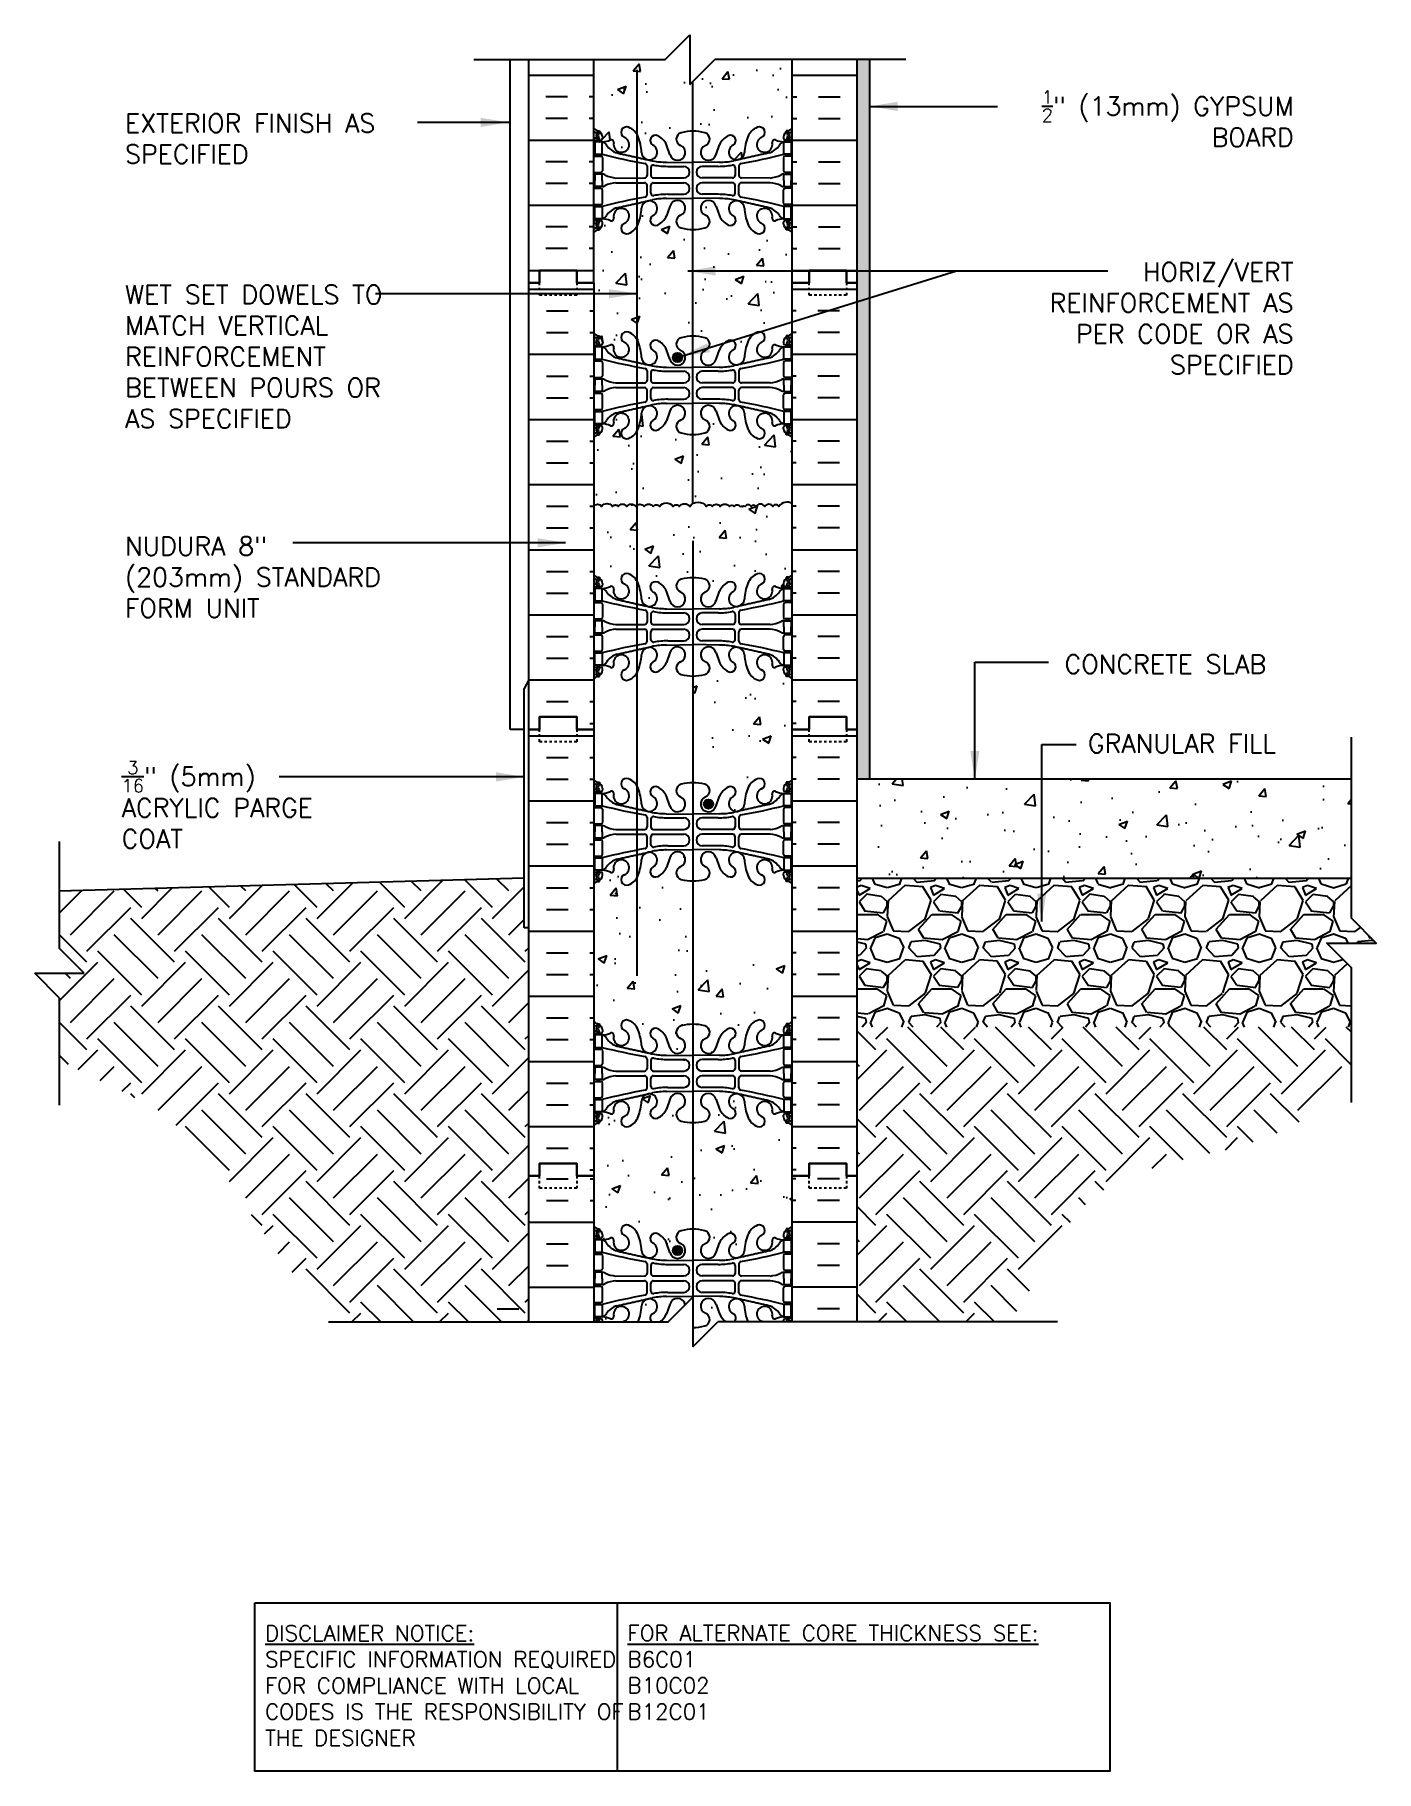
# Model space of a CAD drawing. Header units: inches. Extents: x 170.8 to 224.9, y 117.9 to 187.9.
import ezdxf

# ---------------------------------------------------------------- set-up
doc = ezdxf.new("R2010")
doc.units = ezdxf.units.IN
doc.header["$LTSCALE"] = 0.5
doc.header["$MEASUREMENT"] = 0
doc.linetypes.add('DASHED2', pattern=[0.375, 0.25, -0.125])
for name, color, linetype in [('HATCH', 12, 'Continuous'), ('line25', 2, 'Continuous'), ('LINE3', 3, 'Continuous'), ('LINE50', 5, 'Continuous'), ('LINE9', 9, 'Continuous'), ('TBK_LINE65', 3, 'Continuous'), ('TEXT', 4, 'Continuous'), ('Web_Edge', 9, 'Continuous')]:
    doc.layers.add(name, color=color, linetype=linetype)
doc.styles.add('DIM', font='romans.shx', dxfattribs={"width": 0.7})
doc.styles.add('ROMANS', font='romans.shx', dxfattribs={"height": 0.75})
doc.styles.get("Standard").update_dxf_attribs({"font": 'romans.shx', "height": 0.75})
doc.dimstyles.new('ext_12', dxfattribs={"dimscale": 12, "dimtxt": 0.09375, "dimasz": 0.09375, "dimexe": 0.09375, "dimexo": 0.0625, "dimgap": 0.0625, "dimtad": 1, "dimdec": 1, "dimzin": 3, "dimdsep": 46, "dimlunit": 4, "dimtxsty": 'DIM', "dimcen": 0.09, "dimdle": 0.09375, "dimclrt": 4, "dimadec": 0, "dimazin": 0, "dimtfac": 1, "dimtdec": 1, "dimtmove": 2, "dimatfit": 3, "dimfxl": 0, "dimfrac": 2, "dimtolj": 1, "dimtzin": 0, "dimarcsym": 0})
pattern_1 = [(50, (0, 0), (3.5863, -0.31376), [0.375, -4.125]), (355, (0, 0), (-0.693757, 3.76096), [0.3, -3.3]), (100.4514, (0.299, -0.026), (2.892547, 3.447198), [0.3187, -3.50571]), (46.1842, (0, 1), (5.336205, -0.827595), [0.5625, -6.1875]), (96.6356, (0.4447, 0.931), (4.67331, 4.87059), [0.47805, -5.25856]), (351.1842, (0, 1), (4.67331, 4.87059), [0.45, -4.95]), (21, (0.5, 0.75), (2.984535, -2.013094), [0.375, -4.125]), (326, (0.5, 0.75), (1.216577, 3.62575), [0.3, -3.3]), (71.4514, (0.7487, 0.5822), (4.201113, 1.612652), [0.3187, -3.50571]), (37.5, (0, 0), (0.060799, 1.664469), [0, -3.26, 0, -3.35, 0, -3.3125]), (7.5, (0, 0), (1.315348, 1.972059), [0, -1.91, 0, -3.185, 0, -1.2625]), (327.5, (-1.115, 0), (2.669112, -0.1127744), [0, -1.25, 0, -3.9, 0, -5.175]), (317.5, (-1.615, 0), (2.91593, 0.500525), [0, -1.625, 0, -2.59, 0, -3.675])]

msp = doc.modelspace()

# ---------------------------------------------------------------- texts
at = {"layer": 'TEXT', "style": 'ROMANS'}
for s, p in [('CONCRETE SLAB', (212.353, 162.169)), ('GRANULAR FILL', (213.294, 158.975))]:
    msp.add_text(s, height=0.75, dxfattribs=at).set_placement(p)
at = {"layer": 'TEXT', "char_height": 0.75, "style": 'ROMANS'}
for s, insert, width, attachment_point in [('\\A1;{\\H0.7x;\\S1/2;}" (13mm) GYPSUM BOARD', (221.593, 185.668), 12.61154, 3), ('EXTERIOR FINISH AS SPECIFIED', (174.467, 183.729), 11.51879, 4), ('HORIZ/VERT REINFORCEMENT AS PER CODE OR AS SPECIFIED', (221.586, 178.737), 12.61154, 3), ('WET SET DOWELS TO MATCH VERTICAL REINFORCEMENT BETWEEN POURS OR AS SPECIFIED', (174.467, 174.943), 11.51879, 4), ('NUDURA 8" (203mm) STANDARD FORM UNIT', (174.467, 166.055), 11.51879, 4), ('\\A1;{\\H0.7x;\\S3/16;}" (5mm) ACRYLIC PARGE COAT', (174.331, 156.887), 8.97809, 4)]:
    msp.add_mtext(s, dxfattribs=dict(at, insert=insert, width=width, attachment_point=attachment_point))
at = {"layer": 'TEXT', "char_height": 0.63281, "attachment_point": 4}
for s, insert, width in [('{\\LDISCLAIMER NOTICE:}\\PSPECIFIC INFORMATION REQUIRED FOR COMPLIANCE WITH LOCAL CODES IS THE RESPONSIBILITY OF THE DESIGNER', (180.117, 121.374), 15.75264), ('{\\L\\PFOR ALTERNATE CORE THICKNESS SEE:\\P}B6C01\\PB10C02\\PB12C01', (194.733, 122.432), 26.24957)]:
    msp.add_mtext(s, dxfattribs=dict(at, insert=insert, width=width))

# ---------------------------------------------------------------- blocks, each defined once
blk = doc.blocks.new('8 web')
at = {"layer": 'Web_Edge'}
for p, q in [((-4, 6.589), (-3.922, 6.589)), ((-4, 6.489), (-3.716, 6.489)), ((-3.854, 6.868), (-3.764, 6.868)), ((-3.854, 6.489), (-3.854, 6.419)), ((-3.764, 6.868), (-3.764, 6.827)), ((-3.764, 6.489), (-3.764, 6.419)), ((-3.654, 6.619), (-3.654, 6.552)), ((-0.929, 5.917), (-1.071, 6.304)), ((0.929, 5.917), (1.071, 6.304)), ((3.654, 6.619), (3.654, 6.552)), ((4, 6.489), (3.716, 6.489)), ((3.854, 6.868), (3.764, 6.868)), ((3.764, 6.868), (3.764, 6.827)), ((3.764, 6.489), (3.764, 6.419)), ((3.854, 6.489), (3.854, 6.419)), ((4, 6.589), (3.922, 6.589)), ((-4, 5.849), (-3.716, 5.849)), ((-3.854, 5.919), (-3.854, 5.849)), ((-3.764, 5.919), (-3.764, 5.849)), ((-3.654, 5.787), (-3.654, 5.252)), ((-1.067, 5.601), (0, 5.586)), ((1.067, 5.601), (0, 5.586)), ((3.654, 5.787), (3.654, 5.252)), ((4, 5.849), (3.716, 5.849)), ((3.764, 5.919), (3.764, 5.849)), ((3.854, 5.919), (3.854, 5.849)), ((-4, 5.189), (-3.716, 5.189)), ((-3.854, 5.189), (-3.854, 5.119)), ((-3.764, 5.189), (-3.764, 5.119)), ((-3.106, 4.964), (-1.952, 4.965)), ((-1.852, 5.45), (-1.852, 5.065)), ((-1.699, 5.387), (-1.699, 5.065)), ((-1.599, 4.965), (-0.372, 4.965)), ((-1.019, 5.433), (-0.372, 5.433)), ((1.019, 5.433), (0.372, 5.433)), ((1.599, 4.965), (0.372, 4.965)), ((1.699, 5.387), (1.699, 5.065)), ((1.852, 5.45), (1.852, 5.065)), ((3.106, 4.964), (1.952, 4.965)), ((4, 5.189), (3.716, 5.189)), ((3.764, 5.189), (3.764, 5.119)), ((3.854, 5.189), (3.854, 5.119)), ((-4, 4.549), (-3.716, 4.549)), ((-3.854, 4.549), (-3.854, 4.619)), ((-3.764, 4.549), (-3.764, 4.619)), ((-3.654, 3.952), (-3.654, 4.487)), ((-3.106, 4.775), (-1.952, 4.774)), ((-1.852, 4.289), (-1.852, 4.674)), ((-1.699, 4.351), (-1.699, 4.674)), ((-1.599, 4.774), (-0.372, 4.774)), ((-1.019, 4.305), (-0.372, 4.305)), ((1.599, 4.774), (0.372, 4.774)), ((1.019, 4.305), (0.372, 4.305)), ((1.699, 4.351), (1.699, 4.674)), ((1.852, 4.289), (1.852, 4.674)), ((3.106, 4.775), (1.952, 4.774)), ((3.654, 3.952), (3.654, 4.487)), ((4, 4.549), (3.716, 4.549)), ((3.764, 4.549), (3.764, 4.619)), ((3.854, 4.549), (3.854, 4.619)), ((-4, 3.889), (-3.716, 3.889)), ((-3.854, 3.819), (-3.854, 3.889)), ((-3.764, 3.819), (-3.764, 3.889)), ((-0.929, 3.822), (-1.071, 3.435)), ((-1.067, 4.138), (0, 4.153)), ((1.067, 4.138), (0, 4.153)), ((0.929, 3.822), (1.071, 3.435)), ((4, 3.889), (3.716, 3.889)), ((3.764, 3.819), (3.764, 3.889)), ((3.854, 3.819), (3.854, 3.889)), ((-4, 3.249), (-3.716, 3.249)), ((-4, 3.149), (-3.922, 3.149)), ((-3.854, 3.249), (-3.854, 3.319)), ((-3.854, 2.871), (-3.764, 2.871)), ((-3.764, 3.249), (-3.764, 3.319)), ((-3.764, 2.871), (-3.764, 2.912)), ((-3.654, 3.119), (-3.654, 3.187)), ((3.654, 3.119), (3.654, 3.187)), ((4, 3.249), (3.716, 3.249)), ((3.764, 3.249), (3.764, 3.319)), ((3.764, 2.871), (3.764, 2.912)), ((3.854, 2.871), (3.764, 2.871)), ((3.854, 3.249), (3.854, 3.319)), ((4, 3.149), (3.922, 3.149)), ((-4, -3.149), (-3.922, -3.149)), ((-4, -3.249), (-3.716, -3.249)), ((-3.854, -2.871), (-3.764, -2.871)), ((-3.854, -3.249), (-3.854, -3.319)), ((-3.764, -2.871), (-3.764, -2.912)), ((-3.764, -3.249), (-3.764, -3.319)), ((-3.654, -3.119), (-3.654, -3.187)), ((-0.929, -3.822), (-1.071, -3.435)), ((0.929, -3.822), (1.071, -3.435)), ((3.654, -3.119), (3.654, -3.187)), ((4, -3.249), (3.716, -3.249)), ((3.854, -2.871), (3.764, -2.871)), ((3.764, -2.871), (3.764, -2.912)), ((3.764, -3.249), (3.764, -3.319)), ((3.854, -3.249), (3.854, -3.319)), ((4, -3.149), (3.922, -3.149)), ((-4, -3.889), (-3.716, -3.889)), ((-3.854, -3.819), (-3.854, -3.889)), ((-3.764, -3.819), (-3.764, -3.889)), ((-3.654, -3.952), (-3.654, -4.487)), ((-1.067, -4.138), (0, -4.153)), ((1.067, -4.138), (0, -4.153)), ((3.654, -3.952), (3.654, -4.487)), ((4, -3.889), (3.716, -3.889)), ((3.764, -3.819), (3.764, -3.889)), ((3.854, -3.819), (3.854, -3.889)), ((-4, -4.549), (-3.716, -4.549)), ((-3.854, -4.549), (-3.854, -4.619)), ((-3.764, -4.549), (-3.764, -4.619)), ((-3.106, -4.775), (-1.952, -4.774)), ((-1.852, -4.289), (-1.852, -4.674)), ((-1.699, -4.351), (-1.699, -4.674)), ((-1.599, -4.774), (-0.372, -4.774)), ((-1.019, -4.305), (-0.372, -4.305)), ((1.019, -4.305), (0.372, -4.305)), ((1.599, -4.774), (0.372, -4.774)), ((1.699, -4.351), (1.699, -4.674)), ((1.852, -4.289), (1.852, -4.674)), ((3.106, -4.775), (1.952, -4.774)), ((4, -4.549), (3.716, -4.549)), ((3.764, -4.549), (3.764, -4.619)), ((3.854, -4.549), (3.854, -4.619)), ((-4, -5.189), (-3.716, -5.189)), ((-3.854, -5.189), (-3.854, -5.119)), ((-3.764, -5.189), (-3.764, -5.119)), ((-3.654, -5.787), (-3.654, -5.252)), ((-3.106, -4.964), (-1.952, -4.965)), ((-1.852, -5.45), (-1.852, -5.065)), ((-1.699, -5.387), (-1.699, -5.065)), ((-1.599, -4.965), (-0.372, -4.965)), ((-1.067, -5.601), (0, -5.586)), ((-1.019, -5.433), (-0.372, -5.433)), ((1.067, -5.601), (0, -5.586)), ((1.599, -4.965), (0.372, -4.965)), ((1.019, -5.433), (0.372, -5.433)), ((1.699, -5.387), (1.699, -5.065)), ((1.852, -5.45), (1.852, -5.065)), ((3.106, -4.964), (1.952, -4.965)), ((3.654, -5.787), (3.654, -5.252)), ((4, -5.189), (3.716, -5.189)), ((3.764, -5.189), (3.764, -5.119)), ((3.854, -5.189), (3.854, -5.119)), ((-4, -5.849), (-3.716, -5.849)), ((-3.854, -5.919), (-3.854, -5.849)), ((-3.764, -5.919), (-3.764, -5.849)), ((-0.929, -5.917), (-1.071, -6.304)), ((0.929, -5.917), (1.071, -6.304)), ((4, -5.849), (3.716, -5.849)), ((3.764, -5.919), (3.764, -5.849)), ((3.854, -5.919), (3.854, -5.849)), ((-4, -6.489), (-3.716, -6.489)), ((-4, -6.589), (-3.922, -6.589)), ((-3.854, -6.489), (-3.854, -6.419)), ((-3.854, -6.868), (-3.764, -6.868)), ((-3.764, -6.489), (-3.764, -6.419)), ((-3.764, -6.868), (-3.764, -6.827)), ((-3.654, -6.619), (-3.654, -6.552)), ((3.654, -6.619), (3.654, -6.552)), ((4, -6.489), (3.716, -6.489)), ((3.764, -6.489), (3.764, -6.419)), ((3.764, -6.868), (3.764, -6.827)), ((3.854, -6.868), (3.764, -6.868)), ((3.854, -6.489), (3.854, -6.419)), ((4, -6.589), (3.922, -6.589))]:
    blk.add_line(p, q, dxfattribs=at)
for points in [[(-3.959, 5.919), (-3.659, 5.919), (-3.659, 6.419), (-3.959, 6.419)], [(3.959, 5.919), (3.659, 5.919), (3.659, 6.419), (3.959, 6.419)], [(-3.959, 3.819), (-3.659, 3.819), (-3.659, 3.319), (-3.959, 3.319)], [(3.959, 3.819), (3.659, 3.819), (3.659, 3.319), (3.959, 3.319)], [(-3.959, -3.819), (-3.659, -3.819), (-3.659, -3.319), (-3.959, -3.319)], [(3.959, -3.819), (3.659, -3.819), (3.659, -3.319), (3.959, -3.319)], [(-3.959, -5.919), (-3.659, -5.919), (-3.659, -6.419), (-3.959, -6.419)], [(3.959, -5.919), (3.659, -5.919), (3.659, -6.419), (3.959, -6.419)]]:
    blk.add_lwpolyline(points, close=True, dxfattribs=at)
for points in [[(-3.659, 4.869), (-3.659, 5.119), (-3.959, 5.119), (-3.959, 4.869)], [(3.659, 4.869), (3.659, 5.119), (3.959, 5.119), (3.959, 4.869)], [(-3.659, 4.869), (-3.659, 4.619), (-3.959, 4.619), (-3.959, 4.869)], [(3.659, 4.869), (3.659, 4.619), (3.959, 4.619), (3.959, 4.869)], [(-3.659, -4.869), (-3.659, -4.619), (-3.959, -4.619), (-3.959, -4.869)], [(-3.659, -4.869), (-3.659, -5.119), (-3.959, -5.119), (-3.959, -4.869)], [(3.659, -4.869), (3.659, -4.619), (3.959, -4.619), (3.959, -4.869)], [(3.659, -4.869), (3.659, -5.119), (3.959, -5.119), (3.959, -4.869)]]:
    blk.add_lwpolyline(points, dxfattribs=at)
for centre, radius, start, end in [((-2.681, 6.804), 0.22, 68.19625, 248.19625), ((-2.839, 6.375), 0.677, 21.12389, 69.31975), ((2.839, 6.375), 0.677, 110.68025, 158.87611), ((2.681, 6.804), 0.22, 291.80375, 111.80375), ((-3.654, 7.327), 0.5, 226.21089, 250.52878), ((-3.654, 7.327), 0.6, 234.78322, 245.07477), ((-3.922, 6.609), 0.0196, 269.40316, 15.4901), ((-3.66, 6.674), 0.25, 140.11451, 222.46087), ((-3.916, 6.764), 0.021, 343.464, 63.99573), ((-3.818, 6.805), 0.045, 321.448, 139.1879), ((-3.812, 6.536), 0.045, 222.46087, 42.46087), ((-3.904, 6.619), 0.25, 0, 70.52878), ((-3.66, 6.674), 0.16, 140.00008, 222.46087), ((-3.716, 6.552), 0.0625, 270, 0), ((-3.714, 7.415), 0.997, 273.15379, 293.1467), ((-3.781, 6.077), 0.364, 34.97751, 70.33874), ((-3.288, 6.408), 0.0968, 340.15513, 110.43307), ((-2.89, 6.313), 0.314, 168.58862, 66.19163), ((-4.43, 5.81), 2.365, 4.38947, 20.00151), ((-1.507, 6.473), 0.217, 65.52644, 238.53701), ((-1.758, 6.003), 0.75, 23.69375, 62.97047), ((-0.406, 6.529), 0.268, 104.78919, 250.03375), ((-0.012, 5.096), 1.754, 89.62292, 105.29183), ((0.012, 5.096), 1.754, 74.70817, 90.37708), ((0.406, 6.529), 0.268, 289.96625, 75.21081), ((1.758, 6.003), 0.75, 117.02953, 156.30625), ((1.507, 6.473), 0.217, 301.46299, 114.47356), ((4.43, 5.81), 2.365, 159.99849, 175.61053), ((2.89, 6.313), 0.314, 113.80837, 11.41138), ((3.288, 6.408), 0.0968, 69.56693, 199.84487), ((3.714, 7.415), 0.997, 246.8533, 266.84621), ((3.781, 6.077), 0.364, 109.66126, 145.02249), ((3.904, 6.619), 0.25, 109.47122, 180), ((3.716, 6.552), 0.0625, 180, 270), ((3.812, 6.536), 0.045, 137.53913, 317.53913), ((3.818, 6.805), 0.045, 40.8121, 218.552), ((3.66, 6.674), 0.16, 317.53913, 39.99992), ((3.654, 7.327), 0.5, 289.47122, 313.78911), ((3.66, 6.674), 0.25, 317.53913, 39.88549), ((3.916, 6.764), 0.021, 116.00427, 196.536), ((3.922, 6.609), 0.0196, 164.5099, 270.59684), ((3.654, 7.327), 0.6, 294.92523, 305.21678), ((-3.716, 5.787), 0.0625, 0, 90), ((3.15, 33.34), 28.253, 256.05522, 259.63434), ((-2.858, 6.688), 0.743, 212.79192, 253.81071), ((-1.759, 6.006), 0.314, 182.73571, 63.93483), ((-1.072, 8.585), 2.984, 259.25462, 270.09947), ((-0.624, 5.99), 0.314, 193.41463, 66.19163), ((0.624, 5.99), 0.314, 113.80837, 346.58537), ((1.072, 8.585), 2.984, 269.90053, 280.74538), ((1.759, 6.006), 0.314, 116.06517, 357.26429), ((-3.15, 33.34), 28.253, 280.36566, 283.94478), ((2.858, 6.688), 0.743, 286.18929, 327.20808), ((3.716, 5.787), 0.0625, 90, 180), ((-3.716, 5.252), 0.0625, 270, 0), ((-3.663, 4.901), 0.219, 60.49375, 88.91995), ((-3.021, 6.121), 1.16, 242.5844, 265.80325), ((-1.952, 5.065), 0.1, 270.03876, 360), ((-1.952, 5.45), 0.1, 360, 79.63434), ((-1.599, 5.387), 0.1, 79.25462, 180), ((-1.599, 5.065), 0.1, 180, 270), ((-1.024, 8.417), 2.984, 259.25462, 270.09947), ((-0.372, 5.199), 0.234, 270, 90), ((0.372, 5.199), 0.234, 90, 270), ((1.024, 8.417), 2.984, 269.90053, 280.74538), ((1.599, 5.387), 0.1, 0, 100.74538), ((1.599, 5.065), 0.1, 270, 0), ((1.952, 5.45), 0.1, 100.36566, 180), ((1.952, 5.065), 0.1, 180, 269.96124), ((3.021, 6.121), 1.16, 274.19675, 297.4156), ((3.663, 4.901), 0.219, 91.08005, 119.50625), ((3.716, 5.252), 0.0625, 180, 270), ((-3.716, 4.487), 0.0625, 0, 90), ((-3.663, 4.838), 0.219, 271.08005, 299.50625), ((-3.021, 3.618), 1.16, 94.19675, 117.4156), ((-1.952, 4.674), 0.1, 0, 89.96124), ((-1.952, 4.289), 0.1, 280.36566, 0), ((-1.599, 4.674), 0.1, 90, 180), ((-1.599, 4.351), 0.1, 180, 280.74538), ((-1.024, 1.322), 2.984, 89.90053, 100.74538), ((-0.372, 4.54), 0.234, 270, 90), ((0.372, 4.54), 0.234, 90, 270), ((1.024, 1.322), 2.984, 79.25462, 90.09947), ((1.599, 4.351), 0.1, 259.25462, 0), ((1.599, 4.674), 0.1, 0, 90), ((1.952, 4.674), 0.1, 90.03876, 180), ((1.952, 4.289), 0.1, 180, 259.63434), ((3.021, 3.618), 1.16, 62.5844, 85.80325), ((3.663, 4.838), 0.219, 240.49375, 268.91995), ((3.716, 4.487), 0.0625, 90, 180), ((-3.716, 3.952), 0.0625, 270, 0), ((3.15, -23.601), 28.253, 100.36566, 103.94478), ((-2.858, 3.051), 0.743, 106.18929, 147.20808), ((-2.89, 3.426), 0.314, 293.80837, 191.41138), ((-4.43, 3.929), 2.365, 339.99849, 355.61053), ((-1.759, 3.733), 0.314, 296.06517, 177.26429), ((-1.072, 1.154), 2.984, 89.90053, 100.74538), ((-0.624, 3.749), 0.314, 293.80837, 166.58537), ((0.624, 3.749), 0.314, 13.41463, 246.19163), ((1.072, 1.154), 2.984, 79.25462, 90.09947), ((1.759, 3.733), 0.314, 2.73571, 243.93483), ((-3.15, -23.601), 28.253, 76.05522, 79.63434), ((4.43, 3.929), 2.365, 184.38947, 200.00151), ((2.89, 3.426), 0.314, 348.58862, 246.19163), ((2.858, 3.051), 0.743, 32.79192, 73.81071), ((3.716, 3.952), 0.0625, 180, 270), ((-3.654, 2.412), 0.6, 114.92523, 125.21678), ((-3.654, 2.412), 0.5, 109.47122, 133.78911), ((-3.922, 3.13), 0.0196, 344.5099, 90.59684), ((-3.66, 3.065), 0.25, 137.53913, 219.88549), ((-3.916, 2.975), 0.021, 296.00427, 16.536), ((-3.818, 2.934), 0.045, 220.8121, 38.552), ((-3.812, 3.203), 0.045, 317.53913, 137.53913), ((-3.904, 3.119), 0.25, 289.47122, 360), ((-3.66, 3.065), 0.16, 137.53913, 219.99992), ((-3.716, 3.187), 0.0625, 360, 90), ((-3.781, 3.662), 0.364, 289.66126, 325.02249), ((-3.714, 2.324), 0.997, 66.8533, 86.84621), ((-3.288, 3.331), 0.0968, 249.56693, 19.84487), ((-2.681, 2.935), 0.22, 111.80375, 291.80375), ((-2.839, 3.364), 0.677, 290.68025, 338.87611), ((-1.507, 3.266), 0.217, 121.46299, 294.47356), ((-1.758, 3.736), 0.75, 297.02953, 336.30625), ((-0.406, 3.21), 0.268, 109.96625, 255.21081), ((-0.012, 4.643), 1.754, 254.70817, 270.37708), ((0.012, 4.643), 1.754, 269.62292, 285.29183), ((0.406, 3.21), 0.268, 284.78919, 70.03375), ((1.758, 3.736), 0.75, 203.69375, 242.97047), ((1.507, 3.266), 0.217, 245.52644, 58.53701), ((2.839, 3.364), 0.677, 201.12389, 249.31975), ((2.681, 2.935), 0.22, 248.19625, 68.19625), ((3.288, 3.331), 0.0968, 160.15513, 290.43307), ((3.714, 2.324), 0.997, 93.15379, 113.1467), ((3.781, 3.662), 0.364, 214.97751, 250.33874), ((3.716, 3.187), 0.0625, 90, 180), ((3.904, 3.119), 0.25, 180, 250.52878), ((3.812, 3.203), 0.045, 42.46087, 222.46087), ((3.818, 2.934), 0.045, 141.448, 319.1879), ((3.66, 3.065), 0.16, 320.00008, 42.46087), ((3.654, 2.412), 0.5, 46.21089, 70.52878), ((3.66, 3.065), 0.25, 320.11451, 42.46087), ((3.916, 2.975), 0.021, 163.464, 243.99573), ((3.922, 3.13), 0.0196, 89.40316, 195.4901), ((3.654, 2.412), 0.6, 54.78322, 65.07477), ((-3.654, -2.412), 0.5, 226.21089, 250.52878), ((-2.681, -2.935), 0.22, 68.19625, 248.19625), ((-2.839, -3.364), 0.677, 21.12389, 69.31975), ((2.839, -3.364), 0.677, 110.68025, 158.87611), ((2.681, -2.935), 0.22, 291.80375, 111.80375), ((3.654, -2.412), 0.5, 289.47122, 313.78911), ((-3.654, -2.412), 0.6, 234.78322, 245.07477), ((-3.922, -3.13), 0.0196, 269.40316, 15.4901), ((-3.66, -3.065), 0.25, 140.11451, 222.46087), ((-3.916, -2.975), 0.021, 343.464, 63.99573), ((-3.818, -2.934), 0.045, 321.448, 139.1879), ((-3.812, -3.203), 0.045, 222.46087, 42.46087), ((-3.904, -3.119), 0.25, 0, 70.52878), ((-3.66, -3.065), 0.16, 140.00008, 222.46087), ((-3.716, -3.187), 0.0625, 270, 0), ((-3.714, -2.324), 0.997, 273.15379, 293.1467), ((-3.781, -3.662), 0.364, 34.97751, 70.33874), ((-2.858, -3.051), 0.743, 212.79192, 253.81071), ((-3.288, -3.331), 0.0968, 340.15513, 110.43307), ((-2.89, -3.426), 0.314, 168.58862, 66.19163), ((-4.43, -3.929), 2.365, 4.38947, 20.00151), ((-1.759, -3.733), 0.314, 182.73571, 63.93483), ((-1.507, -3.266), 0.217, 65.52644, 238.53701), ((-1.758, -3.736), 0.75, 23.69375, 62.97047), ((-0.624, -3.749), 0.314, 193.41463, 66.19163), ((-0.406, -3.21), 0.268, 104.78919, 250.03375), ((-0.012, -4.643), 1.754, 89.62292, 105.29183), ((0.012, -4.643), 1.754, 74.70817, 90.37708), ((0.624, -3.749), 0.314, 113.80837, 346.58537), ((0.406, -3.21), 0.268, 289.96625, 75.21081), ((1.758, -3.736), 0.75, 117.02953, 156.30625), ((1.507, -3.266), 0.217, 301.46299, 114.47356), ((1.759, -3.733), 0.314, 116.06517, 357.26429), ((4.43, -3.929), 2.365, 159.99849, 175.61053), ((2.89, -3.426), 0.314, 113.80837, 11.41138), ((2.858, -3.051), 0.743, 286.18929, 327.20808), ((3.288, -3.331), 0.0968, 69.56693, 199.84487), ((3.714, -2.324), 0.997, 246.8533, 266.84621), ((3.781, -3.662), 0.364, 109.66126, 145.02249), ((3.904, -3.119), 0.25, 109.47122, 180), ((3.716, -3.187), 0.0625, 180, 270), ((3.812, -3.203), 0.045, 137.53913, 317.53913), ((3.818, -2.934), 0.045, 40.8121, 218.552), ((3.66, -3.065), 0.16, 317.53913, 39.99992), ((3.66, -3.065), 0.25, 317.53913, 39.88549), ((3.916, -2.975), 0.021, 116.00427, 196.536), ((3.922, -3.13), 0.0196, 164.5099, 270.59684), ((3.654, -2.412), 0.6, 294.92523, 305.21678), ((-3.716, -3.952), 0.0625, 0, 90), ((3.15, 23.601), 28.253, 256.05522, 259.63434), ((-1.952, -4.289), 0.1, 360, 79.63434), ((-1.072, -1.154), 2.984, 259.25462, 270.09947), ((1.072, -1.154), 2.984, 269.90053, 280.74538), ((1.952, -4.289), 0.1, 100.36566, 180), ((-3.15, 23.601), 28.253, 280.36566, 283.94478), ((3.716, -3.952), 0.0625, 90, 180), ((-3.716, -4.487), 0.0625, 270, 0), ((-3.663, -4.838), 0.219, 60.49375, 88.91995), ((-3.021, -3.618), 1.16, 242.5844, 265.80325), ((-1.952, -4.674), 0.1, 270.03876, 360), ((-1.599, -4.351), 0.1, 79.25462, 180), ((-1.599, -4.674), 0.1, 180, 270), ((-1.024, -1.322), 2.984, 259.25462, 270.09947), ((-0.372, -4.54), 0.234, 270, 90), ((0.372, -4.54), 0.234, 90, 270), ((1.024, -1.322), 2.984, 269.90053, 280.74538), ((1.599, -4.351), 0.1, 0, 100.74538), ((1.599, -4.674), 0.1, 270, 0), ((1.952, -4.674), 0.1, 180, 269.96124), ((3.021, -3.618), 1.16, 274.19675, 297.4156), ((3.663, -4.838), 0.219, 91.08005, 119.50625), ((3.716, -4.487), 0.0625, 180, 270), ((-3.716, -5.252), 0.0625, 0, 90), ((-3.663, -4.901), 0.219, 271.08005, 299.50625), ((3.15, -33.34), 28.253, 100.36566, 103.94478), ((-3.021, -6.121), 1.16, 94.19675, 117.4156), ((-1.952, -5.065), 0.1, 0, 89.96124), ((-1.952, -5.45), 0.1, 280.36566, 0), ((-1.599, -5.065), 0.1, 90, 180), ((-1.599, -5.387), 0.1, 180, 280.74538), ((-1.024, -8.417), 2.984, 89.90053, 100.74538), ((-0.372, -5.199), 0.234, 270, 90), ((0.372, -5.199), 0.234, 90, 270), ((1.024, -8.417), 2.984, 79.25462, 90.09947), ((1.599, -5.387), 0.1, 259.25462, 0), ((1.599, -5.065), 0.1, 0, 90), ((1.952, -5.065), 0.1, 90.03876, 180), ((1.952, -5.45), 0.1, 180, 259.63434), ((-3.15, -33.34), 28.253, 76.05522, 79.63434), ((3.021, -6.121), 1.16, 62.5844, 85.80325), ((3.663, -4.901), 0.219, 240.49375, 268.91995), ((3.716, -5.252), 0.0625, 90, 180), ((-3.716, -5.787), 0.0625, 270, 0), ((-3.781, -6.077), 0.364, 289.66126, 325.02249), ((-2.858, -6.688), 0.743, 106.18929, 147.20808), ((-2.89, -6.313), 0.314, 293.80837, 191.41138), ((-4.43, -5.81), 2.365, 339.99849, 355.61053), ((-1.759, -6.006), 0.314, 296.06517, 177.26429), ((-1.507, -6.473), 0.217, 121.46299, 294.47356), ((-1.072, -8.585), 2.984, 89.90053, 100.74538), ((-0.624, -5.99), 0.314, 293.80837, 166.58537), ((-0.406, -6.529), 0.268, 109.96625, 255.21081), ((0.624, -5.99), 0.314, 13.41463, 246.19163), ((0.406, -6.529), 0.268, 284.78919, 70.03375), ((1.072, -8.585), 2.984, 79.25462, 90.09947), ((1.507, -6.473), 0.217, 245.52644, 58.53701), ((1.759, -6.006), 0.314, 2.73571, 243.93483), ((4.43, -5.81), 2.365, 184.38947, 200.00151), ((2.89, -6.313), 0.314, 348.58862, 246.19163), ((2.858, -6.688), 0.743, 32.79192, 73.81071), ((3.781, -6.077), 0.364, 214.97751, 250.33874), ((3.716, -5.787), 0.0625, 180, 270), ((-3.654, -7.327), 0.6, 114.92523, 125.21678), ((-3.654, -7.327), 0.5, 109.47122, 133.78911), ((-3.922, -6.609), 0.0196, 344.5099, 90.59684), ((-3.66, -6.674), 0.25, 137.53913, 219.88549), ((-3.916, -6.764), 0.021, 296.00427, 16.536), ((-3.818, -6.805), 0.045, 220.8121, 38.552), ((-3.812, -6.536), 0.045, 317.53913, 137.53913), ((-3.904, -6.619), 0.25, 289.47122, 360), ((-3.66, -6.674), 0.16, 137.53913, 219.99992), ((-3.716, -6.552), 0.0625, 360, 90), ((-3.714, -7.415), 0.997, 66.8533, 86.84621), ((-3.288, -6.408), 0.0968, 249.56693, 19.84487), ((-2.681, -6.804), 0.22, 111.80375, 291.80375), ((-2.839, -6.375), 0.677, 290.68025, 338.87611), ((-1.758, -6.003), 0.75, 297.02953, 336.30625), ((-0.012, -5.096), 1.754, 254.70817, 270.37708), ((0.012, -5.096), 1.754, 269.62292, 285.29183), ((1.758, -6.003), 0.75, 203.69375, 242.97047), ((2.839, -6.375), 0.677, 201.12389, 249.31975), ((2.681, -6.804), 0.22, 248.19625, 68.19625), ((3.288, -6.408), 0.0968, 160.15513, 290.43307), ((3.714, -7.415), 0.997, 93.15379, 113.1467), ((3.716, -6.552), 0.0625, 90, 180), ((3.904, -6.619), 0.25, 180, 250.52878), ((3.812, -6.536), 0.045, 42.46087, 222.46087), ((3.818, -6.805), 0.045, 141.448, 319.1879), ((3.66, -6.674), 0.16, 320.00008, 42.46087), ((3.654, -7.327), 0.5, 46.21089, 70.52878), ((3.66, -6.674), 0.25, 320.11451, 42.46087), ((3.916, -6.764), 0.021, 163.464, 243.99573), ((3.922, -6.609), 0.0196, 89.40316, 195.4901), ((3.654, -7.327), 0.6, 54.78322, 65.07477)]:
    blk.add_arc(centre, radius, start, end, dxfattribs=at)
for points in [[(-3.066, 5.974), (-1.628, 5.654)], [(3.066, 5.974), (1.628, 5.654)], [(-3.066, 3.765), (-1.628, 4.085)], [(3.066, 3.765), (1.628, 4.085)], [(-3.066, -3.765), (-1.628, -4.085)], [(3.066, -3.765), (1.628, -4.085)], [(-3.066, -5.974), (-1.628, -5.654)], [(3.066, -5.974), (1.628, -5.654)]]:
    blk.add_open_spline(points, degree=1, dxfattribs=at)

# ---------------------------------------------------------------- hatches: boundary and pattern name
at = {"layer": 'HATCH'}
h = msp.add_hatch(dxfattribs=at)
h.set_pattern_fill('AR-CONC', color=256, scale=0.5, style=0)
h.set_pattern_definition(pattern_1)
h.paths.add_polyline_path([(197.159, 187.831), (196.246, 186.918), (193.371, 186.918), (193.371, 184.145, 0.088416), (193.517, 184.048), (193.607, 184.048), (193.607, 184.006, -0.249069), (193.717, 183.799), (193.717, 183.731, -0.414214), (193.655, 183.669), (193.607, 183.669), (193.607, 183.599), (193.712, 183.599, 0.085348), (194.042, 183.674, -0.669601), (194.174, 183.554, 2.087231), (194.608, 183.779, -1), (194.772, 184.188, -0.21345), (195.164, 183.798, -0.069923), (195.301, 183.155, 1.702394), (195.751, 183.467, -0.940793), (195.954, 183.85, -0.173075), (196.3, 183.484), (196.443, 183.097, 1.612474), (196.874, 183.456, -0.734872), (196.897, 183.967, -0.038065), (197.159, 184.018)])
h = msp.add_hatch(dxfattribs=at)
h.set_pattern_fill('AR-CONC', color=256, scale=0.5, style=0)
h.set_pattern_definition(pattern_1)
h.paths.add_polyline_path([(201.371, 186.918), (198.246, 186.918), (197.246, 185.918), (197.246, 187.918), (197.159, 187.831), (197.159, 184.018, -0.030331), (197.371, 184.03, -0.068475), (197.845, 183.967, -0.734872), (197.869, 183.456, 1.612474), (198.3, 183.097), (198.443, 183.484, -0.173075), (198.789, 183.85, -0.940793), (198.992, 183.467, 1.702394), (199.442, 183.155, -0.069923), (199.579, 183.798, -0.21345), (199.971, 184.188, -1), (200.134, 183.779, 2.087231), (200.568, 183.554, -0.669601), (200.701, 183.674, 0.085348), (201.03, 183.599), (201.135, 183.599), (201.135, 183.669), (201.088, 183.669, -0.414214), (201.025, 183.731), (201.025, 183.799, -0.249069), (201.135, 184.006), (201.135, 184.048), (201.225, 184.048, 0.088416), (201.371, 184.145)])
h = msp.add_hatch(dxfattribs=at)
h.set_pattern_fill('INSUL', color=256, scale=7, style=0)
h.set_pattern_definition([(180, (202.8089, 178.4184), (0, 2.625), []), (180, (202.8089, 179.2934), (0, 2.625), [0.875, -0.875]), (180, (202.8089, 180.1684), (0, 2.625), [0.875, -0.875])])
h.paths.add_polyline_path([(190.746, 186.918), (193.371, 186.918), (193.371, 177.918), (192.684, 177.918), (192.684, 178.418), (191.184, 178.418), (191.184, 177.918), (190.746, 177.918)])
h = msp.add_hatch(dxfattribs=at)
h.set_pattern_fill('INSUL', color=256, scale=7, style=0)
h.set_pattern_definition([(0, (191.9339, 178.4184), (0, 2.625), []), (0, (191.9339, 179.2934), (0, 2.625), [0.875, -0.875]), (0, (191.9339, 180.1684), (0, 2.625), [0.875, -0.875])])
h.paths.add_polyline_path([(203.996, 186.918), (201.371, 186.918), (201.371, 177.918), (202.059, 177.918), (202.059, 178.418), (203.559, 178.418), (203.559, 177.918), (203.996, 177.918)])
h = msp.add_hatch(dxfattribs=at)
h.set_pattern_fill('AR-SAND', color=256, scale=0.25, style=0)
h.set_pattern_definition([(37.5, (69.1938, 13.0041), (-0.01574834, 0.48170594), [0, -0.38, 0, -0.425, 0, -0.40625]), (7.5, (69.1938, 13.0041), (0.4424442, 0.7055365), [0, -0.205, 0, -0.3425, 0, -0.13125]), (327.5, (68.8863, 13.0041), (0.7785355, 0.0014148), [0, -0.125, 0, -0.45, 0, -0.5875]), (317.5, (68.8863, 13.0041), (0.7515317, 0.2194189), [0, -0.0625, 0, -0.295, 0, -0.3375])])
h.paths.add_polyline_path([(204.496, 186.918), (203.996, 186.918), (203.996, 177.918), (203.996, 159.918), (203.996, 157.918), (204.496, 157.918)])
h = msp.add_hatch(dxfattribs=at)
h.set_pattern_fill('AR-CONC', color=256, scale=0.5, style=0)
h.set_pattern_definition(pattern_1)
h.paths.add_polyline_path([(197.159, 180.08, -0.038065), (196.897, 180.13, -0.734872), (196.874, 180.641, 1.612474), (196.443, 181.001), (196.3, 180.614, -0.173075), (195.954, 180.248, -0.940793), (195.751, 180.631, 1.702394), (195.301, 180.943, -0.069923), (195.164, 180.3, -0.21345), (194.772, 179.91, -1), (194.608, 180.319, 2.087231), (194.174, 180.544, -0.669601), (194.042, 180.423, 0.085348), (193.712, 180.499), (193.607, 180.499), (193.607, 180.429), (193.655, 180.429, -0.414214), (193.717, 180.366), (193.717, 180.299, -0.249069), (193.607, 180.092), (193.607, 180.05), (193.517, 180.05, 0.088416), (193.371, 179.953), (193.371, 177.918), (193.371, 175.884, 0.088416), (193.517, 175.787), (193.607, 175.787), (193.607, 175.745, -0.249069), (193.717, 175.538), (193.717, 175.47, -0.414214), (193.655, 175.408), (193.607, 175.408), (193.607, 175.338), (193.712, 175.338, 0.085348), (194.042, 175.413, -0.669601), (194.174, 175.293, 2.087231), (194.608, 175.518, -1), (194.772, 175.926, -0.21345), (195.164, 175.537, -0.069923), (195.301, 174.893, 1.702394), (195.751, 175.206, -0.940793), (195.954, 175.589, -0.173075), (196.3, 175.223), (196.443, 174.836, 1.612474), (196.874, 175.195, -0.734872), (196.897, 175.706, -0.038065), (197.159, 175.757)])
h.paths.add_polyline_path([(196.935, 174.908, -1), (196.56, 174.908, -1)], flags=16)
h = msp.add_hatch(dxfattribs=at)
h.set_pattern_fill('AR-CONC', color=256, scale=0.5, style=0)
h.set_pattern_definition(pattern_1)
h.paths.add_polyline_path([(201.371, 179.953, 0.088416), (201.225, 180.05), (201.135, 180.05), (201.135, 180.092, -0.249069), (201.025, 180.299), (201.025, 180.366, -0.414214), (201.088, 180.429), (201.135, 180.429), (201.135, 180.499), (201.03, 180.499, 0.085348), (200.701, 180.423, -0.669601), (200.568, 180.544, 2.087231), (200.134, 180.319, -1), (199.971, 179.91, -0.21345), (199.579, 180.3, -0.069923), (199.442, 180.943, 1.702394), (198.992, 180.631, -0.940793), (198.789, 180.248, -0.173075), (198.443, 180.614), (198.3, 181.001, 1.612474), (197.869, 180.641, -0.734872), (197.845, 180.13, -0.068475), (197.371, 180.068, -0.030331), (197.159, 180.08), (197.159, 175.757, -0.030331), (197.371, 175.768, -0.068475), (197.845, 175.706, -0.734872), (197.869, 175.195, 1.612474), (198.3, 174.836), (198.443, 175.223, -0.173075), (198.789, 175.589, -0.940793), (198.992, 175.206, 1.702394), (199.442, 174.893, -0.069923), (199.579, 175.537, -0.21345), (199.971, 175.926, -1), (200.134, 175.518, 2.087231), (200.568, 175.293, -0.669601), (200.701, 175.413, 0.085348), (201.03, 175.338), (201.135, 175.338), (201.135, 175.408), (201.088, 175.408, -0.414214), (201.025, 175.47), (201.025, 175.538, -0.249069), (201.135, 175.745), (201.135, 175.787), (201.225, 175.787, 0.088416), (201.371, 175.884), (201.371, 177.918)])
h = msp.add_hatch(dxfattribs=at)
h.set_pattern_fill('INSUL', color=256, scale=7, style=0)
h.set_pattern_definition([(0, (-2732.7902, -237.091), (0, 2.625), []), (0, (-2732.7902, -236.216), (0, 2.625), [0.875, -0.875]), (0, (-2732.7902, -235.341), (0, 2.625), [0.875, -0.875])])
h.paths.add_polyline_path([(190.746, 159.918), (191.184, 159.918), (191.184, 160.418), (192.684, 160.418), (192.684, 159.918), (193.371, 159.918), (193.371, 177.918), (192.684, 177.918), (192.684, 178.418), (191.184, 178.418), (191.184, 177.918), (190.746, 177.918)])
h = msp.add_hatch(dxfattribs=at)
h.set_pattern_fill('INSUL', color=256, scale=7, style=0)
h.set_pattern_definition([(180, (3127.533, -237.091), (0, 2.625), []), (180, (3127.533, -236.216), (0, 2.625), [0.875, -0.875]), (180, (3127.533, -235.341), (0, 2.625), [0.875, -0.875])])
h.paths.add_polyline_path([(203.996, 159.918), (203.559, 159.918), (203.559, 160.418), (202.059, 160.418), (202.059, 159.918), (201.371, 159.918), (201.371, 177.918), (202.059, 177.918), (202.059, 178.418), (203.559, 178.418), (203.559, 177.918), (203.996, 177.918)])
h = msp.add_hatch(dxfattribs=at)
h.set_pattern_fill('AR-CONC', color=256, scale=0.5, style=0)
h.set_pattern_definition(pattern_1)
h.paths.add_polyline_path([(197.159, 171.819, -0.038065), (196.897, 171.869, -0.734872), (196.874, 172.38, 1.612474), (196.443, 172.74), (196.3, 172.353, -0.173075), (195.954, 171.986, -0.940793), (195.751, 172.37, 1.702394), (195.301, 172.682, -0.069923), (195.164, 172.038, -0.21345), (194.772, 171.649, -1), (194.608, 172.058, 2.087231), (194.174, 172.283, -0.669601), (194.042, 172.162, 0.085348), (193.712, 172.238), (193.607, 172.238), (193.607, 172.168), (193.655, 172.168, -0.414214), (193.717, 172.105), (193.717, 172.038, -0.249069), (193.607, 171.831), (193.607, 171.789), (193.517, 171.789, 0.088416), (193.371, 171.692), (193.371, 166.145, 0.088416), (193.517, 166.048), (193.607, 166.048), (193.607, 166.006, -0.249069), (193.717, 165.799), (193.717, 165.731, -0.414214), (193.655, 165.669), (193.607, 165.669), (193.607, 165.599), (193.712, 165.599, 0.085348), (194.042, 165.674, -0.669601), (194.174, 165.554, 2.087231), (194.608, 165.779, -1), (194.772, 166.188, -0.21345), (195.164, 165.798, -0.069923), (195.301, 165.155, 1.702394), (195.751, 165.467, -0.940793), (195.954, 165.85, -0.173075), (196.3, 165.484), (196.443, 165.097, 1.612474), (196.874, 165.456, -0.734872), (196.897, 165.967, -0.038065), (197.159, 166.018)])
h = msp.add_hatch(dxfattribs=at)
h.set_pattern_fill('AR-CONC', color=256, scale=0.5, style=0)
h.set_pattern_definition(pattern_1)
h.paths.add_polyline_path([(201.371, 171.692, 0.088416), (201.225, 171.789), (201.135, 171.789), (201.135, 171.831, -0.249069), (201.025, 172.038), (201.025, 172.105, -0.414214), (201.088, 172.168), (201.135, 172.168), (201.135, 172.238), (201.03, 172.238, 0.085348), (200.701, 172.162, -0.669601), (200.568, 172.283, 2.087231), (200.134, 172.058, -1), (199.971, 171.649, -0.21345), (199.579, 172.038, -0.069923), (199.442, 172.682, 1.702394), (198.992, 172.37, -0.940793), (198.789, 171.986, -0.173075), (198.443, 172.353), (198.3, 172.74, 1.612474), (197.869, 172.38, -0.734872), (197.845, 171.869, -0.068475), (197.371, 171.807, -0.030331), (197.159, 171.819), (197.159, 166.018, -0.030331), (197.371, 166.03, -0.068475), (197.845, 165.967, -0.734872), (197.869, 165.456, 1.612474), (198.3, 165.097), (198.443, 165.484, -0.173075), (198.789, 165.85, -0.940793), (198.992, 165.467, 1.702394), (199.442, 165.155, -0.069923), (199.579, 165.798, -0.21345), (199.971, 166.188, -1), (200.134, 165.779, 2.087231), (200.568, 165.554, -0.669601), (200.701, 165.674, 0.085348), (201.03, 165.599), (201.135, 165.599), (201.135, 165.669), (201.088, 165.669, -0.414214), (201.025, 165.731), (201.025, 165.799, -0.249069), (201.135, 166.006), (201.135, 166.048), (201.225, 166.048, 0.088416), (201.371, 166.145)])
h = msp.add_hatch(dxfattribs=at)
h.set_pattern_fill('AR-CONC', color=256, scale=0.5, style=0)
h.set_pattern_definition(pattern_1)
h.paths.add_polyline_path([(201.371, 159.918), (201.371, 161.953, 0.088416), (201.225, 162.05), (201.135, 162.05), (201.135, 162.092, -0.249069), (201.025, 162.299), (201.025, 162.366, -0.414214), (201.088, 162.429), (201.135, 162.429), (201.135, 162.499), (201.03, 162.499, 0.085348), (200.701, 162.423, -0.669601), (200.568, 162.544, 2.087231), (200.134, 162.319, -1), (199.971, 161.91, -0.21345), (199.579, 162.3, -0.068226), (199.443, 162.927, 1.753171), (198.992, 162.631, -0.940793), (198.789, 162.248, -0.173075), (198.443, 162.614), (198.3, 163.001, 1.612474), (197.869, 162.641, -0.734872), (197.845, 162.13, -0.068475), (197.371, 162.068, -0.001645), (197.36, 162.068), (197.36, 157.768, -0.001645), (197.371, 157.768, -0.068475), (197.845, 157.706, -0.734872), (197.869, 157.195, 1.612474), (198.3, 156.836), (198.443, 157.223, -0.173075), (198.789, 157.589, -0.940793), (198.992, 157.206, 1.753171), (199.443, 156.909, -0.068226), (199.579, 157.537, -0.21345), (199.971, 157.926, -1), (200.134, 157.518, 2.087231), (200.568, 157.293, -0.669601), (200.701, 157.413, 0.085348), (201.03, 157.338), (201.135, 157.338), (201.135, 157.408), (201.088, 157.408, -0.414214), (201.025, 157.47), (201.025, 157.538, -0.249069), (201.135, 157.745), (201.135, 157.787), (201.225, 157.787, 0.088416), (201.371, 157.884)])
h.paths.add_polyline_path([(198.183, 156.908, -1), (197.808, 156.908, -1)], flags=16)
h = msp.add_hatch(dxfattribs=at)
h.set_pattern_fill('INSUL', color=256, scale=7, style=0)
h.set_pattern_definition([(0, (-2732.7902, -255.091), (0, 2.625), []), (0, (-2732.7902, -254.216), (0, 2.625), [0.875, -0.875]), (0, (-2732.7902, -253.341), (0, 2.625), [0.875, -0.875])])
h.paths.add_polyline_path([(190.746, 141.918), (191.184, 141.918), (191.184, 142.418), (192.684, 142.418), (192.684, 141.918), (193.371, 141.918), (193.371, 159.918), (192.684, 159.918), (192.684, 160.418), (191.184, 160.418), (191.184, 159.918), (190.746, 159.918)])
h = msp.add_hatch(dxfattribs=at)
h.set_pattern_fill('INSUL', color=256, scale=7, style=0)
h.set_pattern_definition([(180, (3127.533, -255.091), (0, 2.625), []), (180, (3127.533, -254.216), (0, 2.625), [0.875, -0.875]), (180, (3127.533, -253.341), (0, 2.625), [0.875, -0.875])])
h.paths.add_polyline_path([(203.996, 141.918), (203.559, 141.918), (203.559, 142.418), (202.059, 142.418), (202.059, 141.918), (201.371, 141.918), (201.371, 159.918), (202.059, 159.918), (202.059, 160.418), (203.559, 160.418), (203.559, 159.918), (203.996, 159.918)])
h = msp.add_hatch(dxfattribs=at)
h.set_pattern_fill('AR-CONC', color=256, scale=0.5, style=0)
h.set_pattern_definition([(50, (49.1875, 13.0878), (3.5863, -0.31376), [0.375, -4.125]), (355, (49.1875, 13.0878), (-0.693757, 3.76096), [0.3, -3.3]), (100.4514, (49.4864, 13.0616), (2.892547, 3.4472), [0.3187, -3.50571]), (46.1842, (49.1875, 14.0878), (5.336205, -0.827595), [0.5625, -6.1875]), (96.6356, (49.632, 14.019), (4.67331, 4.87059), [0.47805, -5.25856]), (351.1842, (49.1875, 14.088), (4.67331, 4.87059), [0.45, -4.95]), (21, (49.6875, 13.8378), (2.984535, -2.013094), [0.375, -4.125]), (326, (49.6875, 13.8378), (1.216577, 3.62575), [0.3, -3.3]), (71.4514, (49.9362, 13.67), (4.201113, 1.61265), [0.3187, -3.50571]), (37.5, (49.1875, 13.0878), (0.060799, 1.664469), [0, -3.26, 0, -3.35, 0, -3.3125]), (7.5, (49.1875, 13.0878), (1.315348, 1.972059), [0, -1.91, 0, -3.185, 0, -1.2625]), (327.5, (48.0725, 13.0878), (2.669112, -0.112774), [0, -1.25, 0, -3.9, 0, -5.175]), (317.5, (47.5725, 13.0878), (2.91593, 0.500525), [0, -1.625, 0, -2.59, 0, -3.675])])
h.paths.add_polyline_path([(223.925, 153.918), (223.925, 157.918), (203.996, 157.918), (203.996, 153.918)])
h = msp.add_hatch(dxfattribs=at)
h.set_pattern_fill('AR-CONC', color=256, scale=0.5, style=0)
h.paths.add_polyline_path([(197.36, 153.807, -0.066822), (196.897, 153.869, -0.734872), (196.874, 154.38, 1.612474), (196.443, 154.74), (196.3, 154.353, -0.173075), (195.954, 153.986, -0.940793), (195.751, 154.37, 1.753171), (195.3, 154.666, -0.068226), (195.164, 154.038, -0.21345), (194.772, 153.649, -1), (194.608, 154.058, 2.087231), (194.174, 154.283, -0.669601), (194.042, 154.162, 0.085348), (193.712, 154.238), (193.607, 154.238), (193.607, 154.168), (193.655, 154.168, -0.414214), (193.717, 154.105), (193.717, 154.038, -0.249069), (193.607, 153.831), (193.607, 153.789), (193.517, 153.789, 0.088416), (193.371, 153.692), (193.371, 150.948, -0.494624), (193.685, 150.935, -0.520567), (194.125, 150.935, -0.520567), (194.357, 150.935, -0.520567), (194.705, 150.935, -0.520567), (195.062, 150.935, -0.520567), (195.402, 150.935, -0.520567), (195.767, 150.935, -0.520567), (196.016, 150.935, -0.520567), (196.571, 150.935, -0.520567), (196.82, 150.935, -0.520567), (197.243, 150.935, -0.099859), (197.36, 151.046)])
h = msp.add_hatch(dxfattribs=at)
h.set_pattern_fill('GRAVEL', color=256, scale=3, style=0)
h.set_pattern_definition([(228.0128, (51.3475, 16.08776), (-23.9999947, -27.00000402), [0.403608, -39.957264]), (184.9697, (51.0775, 15.78776), (36.000003155, 2.99997392), [0.692604, -68.567775]), (132.5104, (50.3875, 15.72776), (29.99997216, -33.00002602), [0.488364, -48.348096]), (267.2737, (49.2175, 14.97776), (2.99998805, 60.000000885), [0.630714, -62.440674]), (292.8337, (49.1875, 14.34776), (-15.00002972, 35.99998924), [0.618465, -61.22812]), (357.2737, (49.4275, 13.77776), (-60.000000885, 2.99998805), [0.630714, -62.440674]), (37.6942, (50.05749, 13.74776), (-39.000022037, -29.999971215), [0.834087, -82.574547]), (72.2553, (50.71749, 14.25776), (21.00003229, 65.999988694), [0.787464, -77.958963]), (121.4296, (50.9575, 15.00776), (-24.0000247, 38.99998511), [0.63285, -62.65222]), (175.2364, (50.6275, 15.54776), (33.00000284, -2.9999746), [0.722496, -35.40229]), (222.3974, (49.90749, 15.60776), (-36.000022053, -32.999976246), [0.934344, -92.500125]), (138.8141, (52.1875, 14.94776), (-21.00000884, 17.99999194), [0.318903, -31.571532]), (171.4692, (51.9475, 15.15776), (38.99999485, -6.00002373), [0.60671, -60.064533]), (225, (51.3475, 15.2478), (-3e-16, -3), [0.424263, -3.818376]), (203.1986, (51.1375, 15.60776), (14.9999992, 6.000004), [0.228474, -22.618845]), (291.8014, (50.9275, 15.51776), (-2.9999997, 9.0000008), [0.32311, -15.832386]), (30.9638, (51.0475, 15.21776), (8.9999941, 6.0000075), [0.524787, -16.96807]), (161.5651, (51.4975, 15.4878), (6.0000013, -2.9999952), [0.379473, -9.10736]), (16.3895, (49.1875, 15.51776), (30.0000066, 8.99997813), [0.5316, -52.628535]), (70.3462, (49.6975, 15.66776), (-11.99998574, -33.0000064), [0.445983, -44.152224]), (293.1986, (51.4975, 16.08776), (-6.000004, 14.9999992), [0.456945, -22.390374]), (343.6105, (51.6775, 15.66776), (-30.0000066, 8.99997813), [0.5316, -52.628535]), (339.444, (49.1875, 13.65776), (-15.00000553, 5.999988), [0.51264, -25.119372]), (294.7751, (49.6675, 13.47776), (-14.99997657, 33.00001027), [0.429534, -42.52393]), (66.8014, (51.5275, 13.08776), (6.000004, 14.9999992), [0.456945, -22.390374]), (17.354, (51.7075, 13.50776), (-39.00000606, -11.9999835), [0.502893, -49.786272]), (69.444, (50.0575, 13.08776), (-5.999988, -15.00000553), [0.25632, -25.375692]), (101.3099, (51.3475, 13.08776), (-2.9999929, 12.0000023), [0.15297, -15.144087]), (165.9638, (51.3175, 13.23776), (9.0000016, -2.9999942), [0.618465, -11.75085]), (186.009, (50.7175, 13.38776), (29.99999925, 2.99999795), [0.57315, -56.74177]), (303.6901, (51.0475, 14.9478), (-3.000004, 5.9999987), [0.432666, -10.383987]), (353.1572, (51.28749, 14.58776), (50.999998096, -6.000023994), [0.755382, -74.78269]), (60.9454, (52.0375, 14.49776), (-12.0000001, -21.00000115), [0.308868, -30.578022]), (90, (52.1875, 14.7678), (-3, 3), [0.18, -2.82]), (120.2564, (50.6575, 13.47776), (11.99998466, -21.00000737), [0.416772, -41.26056]), (48.0128, (50.4475, 13.83776), (23.9999947, 27.00000402), [0.807216, -39.553656]), (0, (50.9875, 14.4378), (3, 3), [0.78, -2.22]), (325.3048, (51.7675, 14.43776), (-29.99998278, 21.00002583), [0.474342, -46.959822]), (254.0546, (52.1575, 14.16776), (-2.9999997, -12.0000004), [0.436806, -21.403524]), (207.646, (52.03749, 13.74776), (-56.99998742, -30.00002314), [0.711195, -70.408422]), (175.4261, (51.40749, 13.41776), (-39.000001675, 2.999984403), [0.752397, -74.487222])])
h.paths.add_polyline_path([(223.925, 147.918), (223.925, 150.303), (222.925, 151.303), (224.925, 151.303), (223.925, 152.303), (223.925, 153.918), (203.996, 153.918), (203.996, 147.918)])
h = msp.add_hatch(dxfattribs=at)
h.set_pattern_fill('AR-CONC', color=256, scale=0.5, style=0)
h.paths.add_polyline_path([(197.36, 151.046, 0.099859), (197.243, 150.935, 0.520567), (196.82, 150.935, 0.520567), (196.571, 150.935, 0.520567), (196.016, 150.935, 0.520567), (195.767, 150.935, 0.520567), (195.402, 150.935, 0.520567), (195.062, 150.935, 0.520567), (194.705, 150.935, 0.520567), (194.357, 150.935, 0.520567), (194.125, 150.935, 0.520567), (193.685, 150.935, 0.494624), (193.371, 150.948), (193.371, 148.145, 0.088416), (193.517, 148.048), (193.607, 148.048), (193.607, 148.006, -0.249069), (193.717, 147.799), (193.717, 147.731, -0.414214), (193.655, 147.669), (193.607, 147.669), (193.607, 147.599), (193.712, 147.599, 0.085348), (194.042, 147.674, -0.669601), (194.174, 147.554, 2.087231), (194.608, 147.779, -1), (194.772, 148.188, -0.21345), (195.164, 147.798, -0.068226), (195.3, 147.17, 1.753171), (195.751, 147.467, -0.940793), (195.954, 147.85, -0.173075), (196.3, 147.484), (196.443, 147.097, 1.612474), (196.874, 147.456, -0.734872), (196.897, 147.967, -0.066822), (197.36, 148.03)])
h = msp.add_hatch(dxfattribs=at)
h.set_pattern_fill('AR-CONC', color=256, scale=0.5, style=0)
h.paths.add_polyline_path([(201.371, 151.053, 0.39033), (200.833, 150.935, 0.520567), (200.592, 150.935, 0.520567), (200.269, 150.935, 0.520567), (199.904, 150.935, 0.520567), (199.713, 150.935, 0.520567), (199.472, 150.935, 0.273733), (199.371, 150.918, 0.273733), (199.27, 150.935, 0.520567), (199.03, 150.935, 0.520567), (198.839, 150.935, 0.520567), (198.474, 150.935, 0.520567), (198.151, 150.935, 0.520567), (197.91, 150.935, 0.399919), (197.36, 151.046), (197.36, 148.03, -0.001645), (197.371, 148.03, -0.068475), (197.845, 147.967, -0.734872), (197.869, 147.456, 1.612474), (198.3, 147.097), (198.443, 147.484, -0.173075), (198.789, 147.85, -0.940793), (198.992, 147.467, 1.753171), (199.443, 147.17, -0.068226), (199.579, 147.798, -0.21345), (199.971, 148.188, -1), (200.134, 147.779, 2.087231), (200.568, 147.554, -0.669601), (200.701, 147.674, 0.085348), (201.03, 147.599), (201.135, 147.599), (201.135, 147.669), (201.088, 147.669, -0.414214), (201.025, 147.731), (201.025, 147.799, -0.249069), (201.135, 148.006), (201.135, 148.048), (201.225, 148.048, 0.088416), (201.371, 148.145)])
h = msp.add_hatch(dxfattribs=at)
h.set_pattern_fill('AR-CONC', color=256, scale=0.5, style=0)
h.set_pattern_definition([(50, (67.1938, 13.004), (3.5863, -0.31376), [0.375, -4.125]), (355, (67.1938, 13.004), (-0.69376, 3.76096), [0.3, -3.3]), (100.4514, (67.4926, 12.978), (2.89255, 3.4472), [0.3187, -3.50571]), (46.1842, (67.194, 14.004), (5.3362, -0.8276), [0.5625, -6.1875]), (96.6356, (67.6385, 13.935), (4.67331, 4.87059), [0.47805, -5.25856]), (351.1842, (67.194, 14.004), (4.67331, 4.8706), [0.45, -4.95]), (21, (67.6938, 13.754), (2.984535, -2.013094), [0.375, -4.125]), (326, (67.6938, 13.754), (1.21658, 3.62575), [0.3, -3.3]), (71.4514, (67.9425, 13.5863), (4.20111, 1.61265), [0.3187, -3.50571]), (37.5, (67.1938, 13.0041), (0.060799, 1.664469), [0, -3.26, 0, -3.35, 0, -3.3125]), (7.5, (67.1938, 13.004), (1.315348, 1.972059), [0, -1.91, 0, -3.185, 0, -1.2625]), (327.5, (66.0788, 13.0041), (2.669112, -0.112774), [0, -1.25, 0, -3.9, 0, -5.175]), (317.5, (65.5788, 13.004), (2.91593, 0.500525), [0, -1.625, 0, -2.59, 0, -3.675])])
h.paths.add_polyline_path([(197.673, 146.826), (196.711, 146.617, 0.897292), (196.76, 146.162), (197.673, 146.162)])
h = msp.add_hatch(dxfattribs=at)
h.set_pattern_fill('AR-CONC', color=256, scale=0.5, style=0)
h.paths.add_polyline_path([(197.36, 144.068, -0.066822), (196.897, 144.13, -0.734872), (196.874, 144.641, 1.612474), (196.443, 145.001), (196.3, 144.614, -0.173075), (195.954, 144.248, -0.940793), (195.751, 144.631, 1.753171), (195.3, 144.927, -0.068226), (195.164, 144.3, -0.21345), (194.772, 143.91, -1), (194.608, 144.319, 2.087231), (194.174, 144.544, -0.669601), (194.042, 144.423, 0.085348), (193.712, 144.499), (193.607, 144.499), (193.607, 144.429), (193.655, 144.429, -0.414214), (193.717, 144.366), (193.717, 144.299, -0.249069), (193.607, 144.092), (193.607, 144.05), (193.517, 144.05, 0.088416), (193.371, 143.953), (193.371, 141.918), (193.371, 139.884, 0.088416), (193.517, 139.787), (193.607, 139.787), (193.607, 139.745, -0.249069), (193.717, 139.538), (193.717, 139.47, -0.414214), (193.655, 139.408), (193.607, 139.408), (193.607, 139.338), (193.712, 139.338, 0.085348), (194.042, 139.413, -0.669601), (194.174, 139.293, 2.087231), (194.608, 139.518, -1), (194.772, 139.926, -0.21345), (195.164, 139.537, -0.068226), (195.3, 138.909, 1.753171), (195.751, 139.206, -0.940793), (195.954, 139.589, -0.173075), (196.3, 139.223), (196.443, 138.836, 1.612474), (196.874, 139.195, -0.734872), (196.897, 139.706, -0.066822), (197.36, 139.768)])
h.paths.add_polyline_path([(196.935, 138.908, -1), (196.56, 138.908, -1)], flags=16)
h = msp.add_hatch(dxfattribs=at)
h.set_pattern_fill('AR-CONC', color=256, scale=0.5, style=0)
h.paths.add_polyline_path([(201.371, 141.918), (201.371, 143.953, 0.088416), (201.225, 144.05), (201.135, 144.05), (201.135, 144.092, -0.249069), (201.025, 144.299), (201.025, 144.366, -0.414214), (201.088, 144.429), (201.135, 144.429), (201.135, 144.499), (201.03, 144.499, 0.085348), (200.701, 144.423, -0.669601), (200.568, 144.544, 2.087231), (200.134, 144.319, -1), (199.971, 143.91, -0.21345), (199.579, 144.3, -0.068226), (199.443, 144.927, 1.753171), (198.992, 144.631, -0.940793), (198.789, 144.248, -0.173075), (198.443, 144.614), (198.3, 145.001, 1.612474), (197.869, 144.641, -0.734872), (197.845, 144.13, -0.068475), (197.371, 144.068, -0.001645), (197.36, 144.068), (197.36, 139.768, -0.001645), (197.371, 139.768, -0.068475), (197.845, 139.706, -0.734872), (197.869, 139.195, 1.612474), (198.3, 138.836), (198.443, 139.223, -0.173075), (198.789, 139.589, -0.940793), (198.992, 139.206, 1.753171), (199.443, 138.909, -0.068226), (199.579, 139.537, -0.21345), (199.971, 139.926, -1), (200.134, 139.518, 2.087231), (200.568, 139.293, -0.669601), (200.701, 139.413, 0.085348), (201.03, 139.338), (201.135, 139.338), (201.135, 139.408), (201.088, 139.408, -0.414214), (201.025, 139.47), (201.025, 139.538, -0.249069), (201.135, 139.745), (201.135, 139.787), (201.225, 139.787, 0.088416), (201.371, 139.884)])
h = msp.add_hatch(dxfattribs=at)
h.set_pattern_fill('AR-CONC', color=256, scale=0.5, style=0)
h.paths.add_polyline_path([(194.174, 136.283, -0.669601), (194.042, 136.162, 0.085348), (193.712, 136.238), (193.607, 136.238), (193.607, 136.168), (193.655, 136.168, -0.414214), (193.717, 136.105), (193.717, 136.03), (194.558, 136.03, -0.065033), (194.608, 136.058, 2.087231)])
h = msp.add_hatch(dxfattribs=at)
h.set_pattern_fill('AR-CONC', color=256, scale=0.5, style=0)
h.paths.add_polyline_path([(195.3, 136.666, -0.06919), (195.161, 136.03), (195.711, 136.03, -0.486547), (195.751, 136.37, 1.753171)])
h = msp.add_hatch(dxfattribs=at)
h.set_pattern_fill('AR-CONC', color=256, scale=0.5, style=0)
h.paths.add_polyline_path([(197.057, 136.716, 0.821844), (196.443, 136.74), (196.3, 136.353, -0.143622), (196.028, 136.03), (196.371, 136.03)])
h = msp.add_hatch(dxfattribs=at)
h.set_pattern_fill('AR-CONC', color=256, scale=0.5, style=0)
h.paths.add_polyline_path([(198.443, 136.353), (198.3, 136.74, 1.612474), (197.869, 136.38, -0.734872), (197.845, 135.869, -0.068475), (197.371, 135.807), (197.371, 135.03), (198.371, 136.03), (198.714, 136.03, -0.143622)])
h = msp.add_hatch(dxfattribs=at)
h.set_pattern_fill('AR-CONC', color=256, scale=0.5, style=0)
h.paths.add_polyline_path([(200.134, 136.058, -0.065033), (200.184, 136.03), (201.025, 136.03), (201.025, 136.105, -0.414214), (201.088, 136.168), (201.135, 136.168), (201.135, 136.238), (201.03, 136.238, 0.085348), (200.701, 136.162, -0.669601), (200.568, 136.283, 2.087231)])
at = {"layer": 'LINE3'}
for points in [[(196.935, 174.908, 1), (196.56, 174.908, 1)], [(196.56, 174.908, 1), (196.935, 174.908, 1)], [(198.183, 156.908, 1), (197.808, 156.908, 1)], [(197.808, 156.908, 1), (198.183, 156.908, 1)], [(196.935, 138.908, 1), (196.56, 138.908, 1)], [(196.56, 138.908, 1), (196.935, 138.908, 1)]]:
    msp.add_hatch(color=256, dxfattribs=at).paths.add_polyline_path(points)

# ---------------------------------------------------------------- linework, layer by layer
at = {"layer": 'HATCH'}
for p, q in [((171.827, 152.521), (172.73, 153.424)), ((172.268, 153.404), (172.262, 153.411)), ((172.268, 151.636), (174.036, 153.404)), ((175.141, 152.741), (174.412, 153.47)), ((175.141, 152.299), (176.365, 153.524)), ((175.804, 153.404), (175.703, 153.505)), ((175.804, 151.636), (177.572, 153.404)), ((178.676, 152.741), (177.853, 153.564)), ((178.676, 152.299), (180, 153.623)), ((179.339, 153.404), (179.144, 153.6)), ((179.339, 151.636), (181.107, 153.404)), ((182.212, 152.741), (181.294, 153.659)), ((182.212, 152.299), (183.636, 153.723)), ((182.875, 153.404), (182.585, 153.694)), ((182.875, 151.636), (184.643, 153.404)), ((185.747, 152.741), (184.735, 153.753)), ((185.747, 152.299), (187.271, 153.823)), ((186.41, 153.404), (186.026, 153.789)), ((186.41, 151.636), (188.178, 153.404)), ((189.283, 152.741), (188.177, 153.848)), ((189.283, 152.299), (190.559, 153.575)), ((189.946, 153.404), (189.467, 153.883)), ((172.931, 150.974), (174.699, 152.741)), ((176.467, 150.974), (178.234, 152.741)), ((180.002, 150.974), (181.77, 152.741)), ((183.538, 150.974), (185.306, 152.741)), ((187.073, 150.974), (188.841, 152.741)), ((176.467, 150.532), (174.699, 152.299)), ((180.002, 150.532), (178.234, 152.299)), ((183.538, 150.532), (181.77, 152.299)), ((187.073, 150.532), (185.306, 152.299)), ((190.609, 150.532), (188.841, 152.299)), ((189.946, 151.636), (190.559, 152.249)), ((172.931, 150.532), (171.827, 151.636)), ((175.804, 149.869), (174.036, 151.636)), ((179.339, 149.869), (177.572, 151.636)), ((182.875, 149.869), (181.107, 151.636)), ((186.41, 149.869), (184.643, 151.636)), ((189.946, 149.869), (188.178, 151.636)), ((171.827, 148.985), (173.373, 150.532)), ((175.141, 149.206), (173.373, 150.974)), ((175.141, 148.764), (176.909, 150.532)), ((178.676, 149.206), (176.909, 150.974)), ((178.676, 148.764), (180.444, 150.532)), ((182.212, 149.206), (180.444, 150.974)), ((182.212, 148.764), (183.98, 150.532)), ((185.747, 149.206), (183.98, 150.974)), ((185.747, 148.764), (187.515, 150.532)), ((189.283, 149.206), (187.515, 150.974)), ((190.609, 150.974), (190.746, 151.111)), ((172.268, 149.869), (172.05, 150.087)), ((172.268, 148.101), (174.036, 149.869)), ((175.804, 148.101), (177.572, 149.869)), ((179.339, 148.101), (181.107, 149.869)), ((182.875, 148.101), (184.643, 149.869)), ((186.41, 148.101), (188.178, 149.869)), ((189.283, 148.764), (190.746, 150.227)), ((172.931, 147.438), (174.699, 149.206)), ((176.467, 147.438), (178.234, 149.206)), ((180.002, 147.438), (181.77, 149.206)), ((183.538, 147.438), (185.306, 149.206)), ((187.073, 147.438), (188.841, 149.206)), ((176.467, 146.996), (174.699, 148.764)), ((180.002, 146.996), (178.234, 148.764)), ((183.538, 146.996), (181.77, 148.764)), ((187.073, 146.996), (185.306, 148.764)), ((190.609, 146.996), (188.841, 148.764)), ((189.946, 148.101), (190.746, 148.901)), ((172.931, 146.996), (171.827, 148.101)), ((175.804, 146.333), (174.036, 148.101)), ((179.339, 146.333), (177.572, 148.101)), ((182.875, 146.333), (181.107, 148.101)), ((186.41, 146.333), (184.643, 148.101)), ((189.946, 146.333), (188.178, 148.101)), ((204.751, 146.996), (203.996, 147.751)), ((204.751, 147.438), (205.231, 147.918)), ((207.624, 146.333), (206.038, 147.918)), ((208.287, 146.996), (207.364, 147.918)), ((208.287, 147.438), (208.767, 147.918)), ((211.159, 146.333), (209.574, 147.918)), ((211.822, 146.996), (210.9, 147.918)), ((211.822, 147.438), (212.302, 147.918)), ((214.695, 146.333), (213.109, 147.918)), ((215.358, 146.996), (214.435, 147.918)), ((215.358, 147.438), (215.838, 147.918)), ((218.23, 146.333), (216.645, 147.918)), ((218.893, 146.996), (217.971, 147.918)), ((218.893, 147.438), (219.373, 147.918)), ((221.766, 146.333), (220.181, 147.918)), ((222.429, 146.996), (221.506, 147.918)), ((222.429, 147.438), (222.909, 147.918)), ((223.925, 147.709), (223.716, 147.918)), ((175.141, 145.67), (173.373, 147.438)), ((178.676, 145.67), (176.909, 147.438)), ((182.212, 145.67), (180.444, 147.438)), ((185.747, 145.67), (183.98, 147.438)), ((189.283, 145.67), (187.515, 147.438)), ((190.609, 147.438), (190.746, 147.576)), ((206.961, 145.67), (205.193, 147.438)), ((210.496, 145.67), (208.728, 147.438)), ((214.032, 145.67), (212.264, 147.438)), ((217.567, 145.67), (215.8, 147.438)), ((221.103, 145.67), (219.335, 147.438)), ((223.925, 146.383), (222.871, 147.438)), ((172.189, 146.412), (171.827, 146.775)), ((172.584, 146.207), (173.373, 146.996)), ((173.471, 145.768), (174.036, 146.333)), ((175.141, 145.228), (176.909, 146.996)), ((175.804, 144.565), (177.572, 146.333)), ((178.676, 145.228), (180.444, 146.996)), ((179.339, 144.565), (181.107, 146.333)), ((182.212, 145.228), (183.98, 146.996)), ((182.875, 144.565), (184.643, 146.333)), ((185.747, 145.228), (187.515, 146.996)), ((186.41, 144.565), (188.178, 146.333)), ((189.283, 145.228), (190.746, 146.692)), ((203.996, 145.8), (205.193, 146.996)), ((204.088, 146.333), (203.996, 146.425)), ((204.088, 144.565), (205.856, 146.333)), ((206.961, 145.228), (208.728, 146.996)), ((207.624, 144.565), (209.391, 146.333)), ((210.496, 145.228), (212.264, 146.996)), ((211.159, 144.565), (212.927, 146.333)), ((214.032, 145.228), (215.8, 146.996)), ((214.695, 144.565), (216.462, 146.333)), ((217.567, 145.228), (219.335, 146.996)), ((218.23, 144.565), (219.998, 146.333)), ((221.103, 145.228), (222.871, 146.996)), ((221.766, 144.565), (223.534, 146.333)), ((174.357, 145.329), (174.699, 145.67)), ((176.531, 143.967), (178.234, 145.67)), ((180.002, 143.903), (181.77, 145.67)), ((183.538, 143.903), (185.306, 145.67)), ((187.073, 143.903), (188.841, 145.67)), ((204.751, 143.903), (206.519, 145.67)), ((208.287, 143.903), (210.054, 145.67)), ((211.822, 143.903), (213.59, 145.67)), ((215.358, 143.903), (217.125, 145.67)), ((218.893, 143.903), (220.661, 145.67)), ((174.867, 145.061), (174.699, 145.228)), ((180.002, 143.461), (178.234, 145.228)), ((183.538, 143.461), (181.77, 145.228)), ((187.073, 143.461), (185.306, 145.228)), ((190.609, 143.461), (188.841, 145.228)), ((189.946, 144.565), (190.746, 145.366)), ((208.287, 143.461), (206.519, 145.228)), ((211.822, 143.461), (210.054, 145.228)), ((215.358, 143.461), (213.59, 145.228)), ((218.893, 143.461), (217.125, 145.228)), ((221.809, 144.08), (220.661, 145.228)), ((179.339, 142.798), (177.572, 144.565)), ((182.875, 142.798), (181.107, 144.565)), ((186.41, 142.798), (184.643, 144.565)), ((189.946, 142.798), (188.178, 144.565)), ((204.751, 143.461), (203.996, 144.215)), ((207.624, 142.798), (205.856, 144.565)), ((211.159, 142.798), (209.391, 144.565)), ((214.695, 142.798), (212.927, 144.565)), ((218.212, 142.815), (216.462, 144.565)), ((220.927, 143.636), (219.998, 144.565)), ((178.676, 142.135), (176.909, 143.903)), ((182.212, 142.135), (180.444, 143.903)), ((185.747, 142.135), (183.98, 143.903)), ((189.283, 142.135), (187.515, 143.903)), ((190.609, 143.903), (190.746, 144.04)), ((206.961, 142.135), (205.193, 143.903)), ((210.496, 142.135), (208.728, 143.903)), ((214.032, 142.135), (212.264, 143.903)), ((217.14, 142.562), (215.8, 143.903)), ((219.958, 143.28), (219.335, 143.903)), ((178.676, 141.693), (180.444, 143.461)), ((182.212, 141.693), (183.98, 143.461)), ((185.747, 141.693), (187.515, 143.461)), ((189.283, 141.693), (190.746, 143.156)), ((203.996, 142.264), (205.193, 143.461)), ((204.088, 142.798), (203.996, 142.889)), ((206.961, 141.693), (208.728, 143.461)), ((210.496, 141.693), (212.264, 143.461)), ((214.032, 141.693), (215.8, 143.461)), ((218.842, 142.968), (219.335, 143.461)), ((179.339, 141.03), (181.107, 142.798)), ((180.002, 140.367), (181.77, 142.135)), ((182.875, 141.03), (184.643, 142.798)), ((183.538, 140.367), (185.306, 142.135)), ((186.41, 141.03), (188.178, 142.798)), ((187.073, 140.367), (188.841, 142.135)), ((204.088, 141.03), (205.856, 142.798)), ((204.751, 140.367), (206.519, 142.135)), ((207.624, 141.03), (209.391, 142.798)), ((208.287, 140.367), (210.054, 142.135)), ((211.159, 141.03), (212.927, 142.798)), ((211.822, 140.367), (213.59, 142.135)), ((215.888, 142.223), (216.462, 142.798)), ((183.538, 139.925), (181.77, 141.693)), ((187.073, 139.925), (185.306, 141.693)), ((190.609, 139.925), (188.841, 141.693)), ((189.946, 141.03), (190.746, 141.83)), ((191.469, 141.805), (192.344, 141.805)), ((193.219, 141.805), (193.371, 141.805)), ((193.254, 141.424), (193.254, 141.424)), ((193.362, 141.417), (193.362, 141.417)), ((196.278, 141.918), (196.278, 141.918)), ((196.399, 141.838), (196.399, 141.838)), ((201.524, 141.805), (201.371, 141.805)), ((203.274, 141.805), (202.399, 141.805)), ((208.287, 139.925), (206.519, 141.693)), ((211.822, 139.925), (210.054, 141.693)), ((213.934, 141.348), (213.59, 141.693)), ((182.875, 139.262), (181.107, 141.03)), ((186.41, 139.262), (184.643, 141.03)), ((189.946, 139.262), (188.178, 141.03)), ((191.469, 140.93), (192.344, 140.93)), ((193.119, 141.371), (193.119, 141.371)), ((193.219, 140.93), (193.371, 140.93)), ((201.524, 140.93), (201.371, 140.93)), ((203.274, 140.93), (202.399, 140.93)), ((207.624, 139.262), (205.856, 141.03)), ((211.159, 139.262), (209.391, 141.03)), ((213.2, 140.756), (212.927, 141.03)), ((180.002, 139.925), (179.575, 140.352)), ((182.212, 138.599), (180.444, 140.367)), ((185.747, 138.599), (183.98, 140.367)), ((189.283, 138.599), (187.515, 140.367)), ((190.609, 140.367), (190.746, 140.504)), ((190.746, 140.055), (193.371, 140.055)), ((203.996, 140.055), (201.371, 140.055)), ((204.751, 139.925), (203.996, 140.68)), ((206.961, 138.599), (205.193, 140.367)), ((210.496, 138.599), (208.728, 140.367)), ((212.588, 140.043), (212.264, 140.367)), ((180.098, 139.579), (180.444, 139.925)), ((182.212, 138.157), (183.98, 139.925)), ((185.747, 138.157), (187.515, 139.925)), ((189.283, 138.157), (190.746, 139.621)), ((203.996, 138.728), (205.193, 139.925)), ((204.088, 139.262), (203.996, 139.354)), ((206.961, 138.157), (208.728, 139.925)), ((210.496, 138.157), (212.264, 139.925)), ((180.639, 138.794), (181.107, 139.262)), ((182.875, 137.494), (184.643, 139.262)), ((186.41, 137.494), (188.178, 139.262)), ((191.469, 139.18), (192.344, 139.18)), ((203.274, 139.18), (202.399, 139.18)), ((204.088, 137.494), (205.856, 139.262)), ((207.624, 137.494), (209.391, 139.262)), ((181.202, 138.031), (181.77, 138.599)), ((183.538, 136.39), (181.77, 138.157)), ((183.538, 136.831), (185.306, 138.599)), ((187.073, 136.39), (185.306, 138.157)), ((187.073, 136.831), (188.841, 138.599)), ((190.609, 136.39), (188.841, 138.157)), ((189.946, 137.494), (190.746, 138.295)), ((191.469, 138.305), (192.344, 138.305)), ((203.274, 138.305), (202.399, 138.305)), ((204.751, 136.831), (206.519, 138.599)), ((208.287, 136.39), (206.519, 138.157)), ((208.287, 136.831), (210.054, 138.599)), ((210.938, 137.273), (210.054, 138.157)), ((186.107, 136.03), (184.643, 137.494)), ((189.643, 136.03), (188.178, 137.494)), ((190.746, 137.43), (193.371, 137.43)), ((203.996, 137.43), (201.371, 137.43)), ((207.32, 136.03), (205.856, 137.494)), ((210.432, 136.453), (209.391, 137.494)), ((184.781, 136.03), (183.98, 136.831)), ((188.317, 136.03), (187.515, 136.831)), ((189.469, 136.555), (190.344, 136.555)), ((190.609, 136.831), (190.746, 136.969)), ((203.274, 136.555), (202.399, 136.555)), ((204.751, 136.39), (203.996, 137.144)), ((205.994, 136.03), (205.193, 136.831)), ((209.53, 136.03), (208.728, 136.831)), ((183.62, 136.03), (183.98, 136.39)), ((187.156, 136.03), (187.515, 136.39)), ((190.691, 136.03), (190.746, 136.085)), ((204.833, 136.03), (205.193, 136.39)), ((208.369, 136.03), (208.728, 136.39))]:
    msp.add_line(p, q, dxfattribs=at)
for points in [[(193.361, 168.905, -0.520567), (193.685, 168.905, -0.520567), (194.125, 168.905, -0.520567), (194.357, 168.905, -0.520567), (194.705, 168.905, -0.520567), (195.062, 168.905, -0.520567), (195.402, 168.905, -0.520567), (195.767, 168.905, -0.520567), (196.016, 168.905, -0.520567), (196.571, 168.905, -0.520567), (196.82, 168.905, -0.520567), (197.243, 168.905, -0.520567), (197.91, 168.905, -0.520567), (198.151, 168.905, -0.520567), (198.474, 168.905, -0.520567), (198.839, 168.905, -0.520567), (199.03, 168.905, -0.520567), (199.27, 168.905, -0.273733), (199.371, 168.889)], [(201.371, 169.023, 0.39033), (200.833, 168.905, 0.520567), (200.592, 168.905, 0.520567), (200.269, 168.905, 0.520567), (199.904, 168.905, 0.520567), (199.713, 168.905, 0.520567), (199.472, 168.905, 0.273733), (199.371, 168.889)]]:
    msp.add_lwpolyline(points, format="xyb", dxfattribs=at)
at = {"layer": 'line25'}
for p, q in [((190.746, 161.909), (190.746, 186.918)), ((193.371, 177.918), (193.371, 186.918)), ((201.371, 177.918), (201.371, 186.918)), ((193.371, 177.918), (193.371, 159.918)), ((201.371, 159.918), (201.371, 177.918)), ((193.371, 159.918), (193.371, 141.918)), ((201.371, 141.918), (201.371, 159.918)), ((193.371, 141.918), (193.371, 136.03)), ((201.371, 136.03), (201.371, 141.918))]:
    msp.add_line(p, q, dxfattribs=at)
at = {"layer": 'LINE3'}
for centre in [(196.748, 174.908), (196.748, 174.908), (197.995, 156.908), (197.995, 156.908), (196.748, 138.908), (196.748, 138.908)]:
    msp.add_circle(centre, 0.188, dxfattribs=at)
at = {"layer": 'LINE50'}
for p, q in [((190.746, 177.918), (190.746, 186.918)), ((203.996, 177.918), (203.996, 186.918)), ((190.746, 159.918), (190.746, 177.918)), ((203.996, 159.918), (203.996, 177.918)), ((190.746, 141.918), (190.746, 159.918)), ((203.996, 141.918), (203.996, 159.918)), ((203.996, 157.918), (223.925, 157.918)), ((190.559, 153.913), (171.827, 153.399)), ((203.996, 153.918), (223.925, 153.918)), ((190.746, 136.03), (190.746, 141.918)), ((203.996, 136.03), (203.996, 141.918))]:
    msp.add_line(p, q, dxfattribs=at)
for points in [[(193.371, 177.918), (192.684, 177.918), (192.684, 178.418), (191.184, 178.418), (191.184, 177.918), (190.746, 177.918)], [(190.746, 177.918), (191.184, 177.918), (191.184, 178.418), (192.684, 178.418), (192.684, 177.918), (193.371, 177.918)], [(201.371, 177.918), (202.059, 177.918), (202.059, 178.418), (203.559, 178.418), (203.559, 177.918), (203.996, 177.918)], [(203.996, 177.918), (203.559, 177.918), (203.559, 178.418), (202.059, 178.418), (202.059, 177.918), (201.371, 177.918)], [(190.746, 159.918), (191.184, 159.918), (191.184, 160.418), (192.684, 160.418), (192.684, 159.918), (193.371, 159.918)], [(193.371, 159.918), (192.684, 159.918), (192.684, 160.418), (191.184, 160.418), (191.184, 159.918), (190.746, 159.918)], [(203.996, 159.918), (203.559, 159.918), (203.559, 160.418), (202.059, 160.418), (202.059, 159.918), (201.371, 159.918)], [(201.371, 159.918), (202.059, 159.918), (202.059, 160.418), (203.559, 160.418), (203.559, 159.918), (203.996, 159.918)], [(193.371, 141.918), (192.684, 141.918), (192.684, 142.418), (191.184, 142.418), (191.184, 141.918), (190.746, 141.918)], [(190.746, 141.918), (191.184, 141.918), (191.184, 142.418), (192.684, 142.418), (192.684, 141.918), (193.371, 141.918)], [(201.371, 141.918), (202.059, 141.918), (202.059, 142.418), (203.559, 142.418), (203.559, 141.918), (203.996, 141.918)], [(203.996, 141.918), (203.559, 141.918), (203.559, 142.418), (202.059, 142.418), (202.059, 141.918), (201.371, 141.918)]]:
    msp.add_lwpolyline(points, dxfattribs=at)
at = {"layer": 'LINE9'}
for p, q in [((196.246, 186.918), (197.246, 187.918)), ((197.246, 187.918), (197.246, 185.918)), ((188.535, 186.918), (196.246, 186.918)), ((189.996, 159.918), (189.996, 186.918)), ((197.246, 185.918), (198.246, 186.918)), ((205.958, 186.918), (198.246, 186.918)), ((204.496, 157.918), (204.496, 186.918)), ((190.746, 161.909), (190.559, 161.561)), ((190.559, 151.918), (190.559, 161.561)), ((190.559, 159.918), (189.996, 159.918)), ((171.827, 151.087), (171.827, 155.399)), ((190.746, 151.924), (190.559, 151.924)), ((172.827, 150.087), (171.827, 151.087)), ((171.827, 149.087), (170.827, 150.087)), ((170.827, 150.087), (172.827, 150.087)), ((171.827, 144.775), (171.827, 149.087)), ((196.371, 136.03), (197.371, 137.03)), ((197.371, 137.03), (197.371, 135.03)), ((182.675, 136.03), (196.371, 136.03)), ((197.371, 135.03), (198.371, 136.03)), ((212.067, 136.03), (198.371, 136.03))]:
    msp.add_line(p, q, dxfattribs=at)
at = {"layer": 'LINE9', "linetype": 'DASHED2', "ltscale": 0.15}
for points in [[(192.684, 177.918), (192.684, 177.918), (192.684, 177.418), (191.184, 177.418), (191.184, 177.918), (191.184, 177.918)], [(192.684, 177.918), (192.684, 177.918), (192.684, 177.418), (191.184, 177.418), (191.184, 177.918), (191.184, 177.918)], [(203.559, 177.918), (203.559, 177.918), (203.559, 177.418), (202.059, 177.418), (202.059, 177.918), (202.059, 177.918)], [(203.559, 177.918), (203.559, 177.918), (203.559, 177.418), (202.059, 177.418), (202.059, 177.918), (202.059, 177.918)], [(192.684, 159.918), (192.684, 159.918), (192.684, 159.418), (191.184, 159.418), (191.184, 159.918), (191.184, 159.918)], [(192.684, 159.918), (192.684, 159.918), (192.684, 159.418), (191.184, 159.418), (191.184, 159.918), (191.184, 159.918)], [(203.559, 159.918), (203.559, 159.918), (203.559, 159.418), (202.059, 159.418), (202.059, 159.918), (202.059, 159.918)], [(203.559, 159.918), (203.559, 159.918), (203.559, 159.418), (202.059, 159.418), (202.059, 159.918), (202.059, 159.918)], [(192.684, 141.918), (192.684, 141.918), (192.684, 141.418), (191.184, 141.418), (191.184, 141.918), (191.184, 141.918)], [(203.559, 141.918), (203.559, 141.918), (203.559, 141.418), (202.059, 141.418), (202.059, 141.918), (202.059, 141.918)]]:
    msp.add_lwpolyline(points, dxfattribs=at)
at = {"layer": 'LINE9'}
msp.add_lwpolyline([(223.925, 144.879), (223.925, 150.303), (222.925, 151.303), (224.925, 151.303), (223.925, 152.303), (223.925, 159.607)], dxfattribs=at)
at = {"layer": 'TBK_LINE65'}
for p, q in [((195.115, 149.98), (195.115, 186.508)), ((197.371, 169.023), (197.371, 186.043)), ((197.371, 167.523), (197.371, 137.03))]:
    msp.add_line(p, q, dxfattribs=at)
at = {"layer": 'TEXT'}
msp.add_lwpolyline([(179.704, 124.711), (194.311, 124.711), (194.311, 117.918), (179.704, 117.918)], close=True, dxfattribs=at)
msp.add_lwpolyline([(194.311, 124.711), (214.179, 124.711), (214.179, 117.918), (194.311, 117.918)], dxfattribs=at)
at = {"layer": 'Web_Edge'}
for p, q in [((193.371, 183.769), (193.449, 183.769)), ((193.371, 183.669), (193.655, 183.669)), ((193.517, 184.048), (193.607, 184.048)), ((193.517, 183.669), (193.517, 183.599)), ((193.607, 184.048), (193.607, 184.006)), ((193.607, 183.669), (193.607, 183.599)), ((193.717, 183.799), (193.717, 183.731)), ((196.443, 183.097), (196.3, 183.484)), ((198.3, 183.097), (198.443, 183.484)), ((201.025, 183.799), (201.025, 183.731)), ((201.371, 183.669), (201.088, 183.669)), ((201.225, 184.048), (201.135, 184.048)), ((201.135, 184.048), (201.135, 184.006)), ((201.135, 183.669), (201.135, 183.599)), ((201.225, 183.669), (201.225, 183.599)), ((201.371, 183.769), (201.293, 183.769)), ((193.371, 183.029), (193.655, 183.029)), ((193.517, 183.099), (193.517, 183.029)), ((193.607, 183.099), (193.607, 183.029)), ((193.717, 182.966), (193.717, 182.431)), ((196.305, 182.781), (197.371, 182.765)), ((198.438, 182.781), (197.371, 182.765)), ((201.025, 182.966), (201.025, 182.431)), ((201.371, 183.029), (201.088, 183.029)), ((201.135, 183.099), (201.135, 183.029)), ((201.225, 183.099), (201.225, 183.029)), ((193.371, 182.369), (193.655, 182.369)), ((193.517, 182.369), (193.517, 182.299)), ((193.607, 182.369), (193.607, 182.299)), ((194.265, 182.143), (195.419, 182.144)), ((195.519, 182.629), (195.519, 182.244)), ((195.672, 182.567), (195.672, 182.244)), ((195.772, 182.144), (196.999, 182.144)), ((196.352, 182.613), (196.999, 182.613)), ((198.391, 182.613), (197.744, 182.613)), ((198.971, 182.144), (197.744, 182.144)), ((199.071, 182.567), (199.071, 182.244)), ((199.223, 182.629), (199.223, 182.244)), ((200.478, 182.143), (199.323, 182.144)), ((201.371, 182.369), (201.088, 182.369)), ((201.135, 182.369), (201.135, 182.299)), ((201.225, 182.369), (201.225, 182.299)), ((193.371, 181.729), (193.655, 181.729)), ((193.517, 181.729), (193.517, 181.799)), ((193.607, 181.729), (193.607, 181.799)), ((193.717, 181.131), (193.717, 181.666)), ((194.265, 181.954), (195.419, 181.954)), ((195.519, 181.469), (195.519, 181.854)), ((195.672, 181.531), (195.672, 181.854)), ((195.772, 181.954), (196.999, 181.954)), ((196.305, 181.317), (197.371, 181.333)), ((196.352, 181.485), (196.999, 181.485)), ((198.438, 181.317), (197.371, 181.333)), ((198.971, 181.954), (197.744, 181.954)), ((198.391, 181.485), (197.744, 181.485)), ((199.071, 181.531), (199.071, 181.854)), ((199.223, 181.469), (199.223, 181.854)), ((200.478, 181.954), (199.323, 181.954)), ((201.025, 181.131), (201.025, 181.666)), ((201.371, 181.729), (201.088, 181.729)), ((201.135, 181.729), (201.135, 181.799)), ((201.225, 181.729), (201.225, 181.799)), ((193.371, 181.069), (193.655, 181.069)), ((193.517, 180.999), (193.517, 181.069)), ((193.607, 180.999), (193.607, 181.069)), ((196.443, 181.001), (196.3, 180.614)), ((198.3, 181.001), (198.443, 180.614)), ((201.371, 181.069), (201.088, 181.069)), ((201.135, 180.999), (201.135, 181.069)), ((201.225, 180.999), (201.225, 181.069)), ((193.371, 180.429), (193.655, 180.429)), ((193.371, 180.329), (193.449, 180.329)), ((193.517, 180.429), (193.517, 180.499)), ((193.517, 180.05), (193.607, 180.05)), ((193.607, 180.429), (193.607, 180.499)), ((193.607, 180.05), (193.607, 180.092)), ((193.717, 180.299), (193.717, 180.366)), ((201.025, 180.299), (201.025, 180.366)), ((201.371, 180.429), (201.088, 180.429)), ((201.135, 180.429), (201.135, 180.499)), ((201.135, 180.05), (201.135, 180.092)), ((201.225, 180.05), (201.135, 180.05)), ((201.225, 180.429), (201.225, 180.499)), ((201.371, 180.329), (201.293, 180.329)), ((193.371, 139.508), (193.449, 139.508)), ((193.371, 139.408), (193.655, 139.408)), ((193.517, 139.787), (193.607, 139.787)), ((193.517, 139.408), (193.517, 139.338)), ((193.607, 139.787), (193.607, 139.745)), ((193.607, 139.408), (193.607, 139.338)), ((193.717, 139.538), (193.717, 139.47)), ((201.025, 139.538), (201.025, 139.47)), ((201.371, 139.408), (201.088, 139.408)), ((201.225, 139.787), (201.135, 139.787)), ((201.135, 139.787), (201.135, 139.745)), ((201.135, 139.408), (201.135, 139.338)), ((201.225, 139.408), (201.225, 139.338)), ((201.371, 139.508), (201.293, 139.508)), ((193.371, 138.768), (193.655, 138.768)), ((193.517, 138.838), (193.517, 138.768)), ((193.607, 138.838), (193.607, 138.768)), ((193.717, 138.705), (193.717, 138.17)), ((196.443, 138.836), (196.3, 139.223)), ((198.3, 138.836), (198.443, 139.223)), ((201.025, 138.705), (201.025, 138.17)), ((201.371, 138.768), (201.088, 138.768)), ((201.135, 138.838), (201.135, 138.768)), ((201.225, 138.838), (201.225, 138.768)), ((193.371, 138.108), (193.655, 138.108)), ((193.517, 138.108), (193.517, 138.038)), ((193.607, 138.108), (193.607, 138.038)), ((195.519, 138.368), (195.519, 137.983)), ((195.672, 138.306), (195.672, 137.983)), ((196.305, 138.52), (197.371, 138.504)), ((196.352, 138.352), (196.999, 138.352)), ((198.438, 138.52), (197.371, 138.504)), ((198.391, 138.352), (197.744, 138.352)), ((199.071, 138.306), (199.071, 137.983)), ((199.223, 138.368), (199.223, 137.983)), ((201.371, 138.108), (201.088, 138.108)), ((201.135, 138.108), (201.135, 138.038)), ((201.225, 138.108), (201.225, 138.038)), ((193.371, 137.468), (193.655, 137.468)), ((193.517, 137.468), (193.517, 137.538)), ((193.607, 137.468), (193.607, 137.538)), ((193.717, 136.87), (193.717, 137.405)), ((194.265, 137.882), (195.419, 137.883)), ((194.265, 137.693), (195.419, 137.693)), ((195.519, 137.208), (195.519, 137.593)), ((195.672, 137.27), (195.672, 137.593)), ((195.772, 137.883), (196.999, 137.883)), ((195.772, 137.693), (196.999, 137.693)), ((196.352, 137.224), (196.999, 137.224)), ((198.971, 137.883), (197.744, 137.883)), ((198.971, 137.693), (197.744, 137.693)), ((198.391, 137.224), (197.744, 137.224)), ((199.071, 137.27), (199.071, 137.593)), ((199.223, 137.208), (199.223, 137.593)), ((200.478, 137.882), (199.323, 137.883)), ((200.478, 137.693), (199.323, 137.693)), ((201.025, 136.87), (201.025, 137.405)), ((201.371, 137.468), (201.088, 137.468)), ((201.135, 137.468), (201.135, 137.538)), ((201.225, 137.468), (201.225, 137.538)), ((193.371, 136.808), (193.655, 136.808)), ((193.517, 136.738), (193.517, 136.808)), ((193.607, 136.738), (193.607, 136.808)), ((196.443, 136.74), (196.3, 136.353)), ((196.305, 137.056), (197.371, 137.072)), ((198.438, 137.056), (197.371, 137.072)), ((198.3, 136.74), (198.443, 136.353)), ((201.371, 136.808), (201.088, 136.808)), ((201.135, 136.738), (201.135, 136.808)), ((201.225, 136.738), (201.225, 136.808)), ((193.371, 136.168), (193.655, 136.168)), ((193.371, 136.068), (193.449, 136.068)), ((193.517, 136.168), (193.517, 136.238)), ((193.607, 136.168), (193.607, 136.238)), ((193.717, 136.038), (193.717, 136.105)), ((201.025, 136.038), (201.025, 136.105)), ((201.371, 136.168), (201.088, 136.168)), ((201.135, 136.168), (201.135, 136.238)), ((201.225, 136.168), (201.225, 136.238)), ((201.371, 136.068), (201.293, 136.068))]:
    msp.add_line(p, q, dxfattribs=at)
for points in [[(193.412, 183.099), (193.712, 183.099), (193.712, 183.599), (193.412, 183.599)], [(201.33, 183.099), (201.03, 183.099), (201.03, 183.599), (201.33, 183.599)], [(193.412, 180.999), (193.712, 180.999), (193.712, 180.499), (193.412, 180.499)], [(201.33, 180.999), (201.03, 180.999), (201.03, 180.499), (201.33, 180.499)], [(193.412, 138.838), (193.712, 138.838), (193.712, 139.338), (193.412, 139.338)], [(201.33, 138.838), (201.03, 138.838), (201.03, 139.338), (201.33, 139.338)], [(193.412, 136.738), (193.712, 136.738), (193.712, 136.238), (193.412, 136.238)], [(201.33, 136.738), (201.03, 136.738), (201.03, 136.238), (201.33, 136.238)]]:
    msp.add_lwpolyline(points, close=True, dxfattribs=at)
for points in [[(193.712, 182.049), (193.712, 182.299), (193.412, 182.299), (193.412, 182.049)], [(193.712, 182.049), (193.712, 181.799), (193.412, 181.799), (193.412, 182.049)], [(201.03, 182.049), (201.03, 182.299), (201.33, 182.299), (201.33, 182.049)], [(201.03, 182.049), (201.03, 181.799), (201.33, 181.799), (201.33, 182.049)], [(193.712, 137.788), (193.712, 138.038), (193.412, 138.038), (193.412, 137.788)], [(201.03, 137.788), (201.03, 138.038), (201.33, 138.038), (201.33, 137.788)], [(193.712, 137.788), (193.712, 137.538), (193.412, 137.538), (193.412, 137.788)], [(201.03, 137.788), (201.03, 137.538), (201.33, 137.538), (201.33, 137.788)]]:
    msp.add_lwpolyline(points, dxfattribs=at)
for centre, radius, start, end in [((193.717, 184.506), 0.5, 226.21089, 250.52878), ((194.69, 183.983), 0.22, 68.19625, 248.19625), ((194.533, 183.554), 0.677, 21.12389, 69.31975), ((200.21, 183.554), 0.677, 110.68025, 158.87611), ((200.053, 183.983), 0.22, 291.80375, 111.80375), ((201.025, 184.506), 0.5, 289.47122, 313.78911), ((193.717, 184.506), 0.6, 234.78322, 245.07477), ((193.449, 183.789), 0.0196, 269.40316, 15.4901), ((193.711, 183.854), 0.25, 140.11451, 222.46087), ((193.455, 183.943), 0.021, 343.464, 63.99573), ((193.553, 183.984), 0.045, 321.448, 139.1879), ((193.56, 183.715), 0.045, 222.46087, 42.46087), ((193.467, 183.799), 0.25, 0, 70.52878), ((193.711, 183.854), 0.16, 140.00008, 222.46087), ((193.655, 183.731), 0.0625, 270, 0), ((193.657, 184.595), 0.997, 273.15379, 293.1467), ((193.59, 183.256), 0.364, 34.97751, 70.33874), ((194.513, 183.868), 0.743, 212.79192, 253.81071), ((194.083, 183.587), 0.0968, 340.15513, 110.43307), ((194.482, 183.492), 0.314, 168.58862, 66.19163), ((192.942, 182.989), 2.365, 4.38947, 20.00151), ((195.613, 183.185), 0.314, 182.73571, 63.93483), ((195.864, 183.652), 0.217, 65.52644, 238.53701), ((195.613, 183.182), 0.75, 23.69375, 62.97047), ((196.748, 183.17), 0.314, 193.41463, 66.19163), ((196.966, 183.708), 0.268, 104.78919, 250.03375), ((197.36, 182.276), 1.754, 89.62292, 105.29183), ((197.383, 182.276), 1.754, 74.70817, 90.37708), ((197.995, 183.17), 0.314, 113.80837, 346.58537), ((197.777, 183.708), 0.268, 289.96625, 75.21081), ((199.129, 183.182), 0.75, 117.02953, 156.30625), ((198.879, 183.652), 0.217, 301.46299, 114.47356), ((199.13, 183.185), 0.314, 116.06517, 357.26429), ((201.801, 182.989), 2.365, 159.99849, 175.61053), ((200.261, 183.492), 0.314, 113.80837, 11.41138), ((200.23, 183.868), 0.743, 286.18929, 327.20808), ((200.659, 183.587), 0.0968, 69.56693, 199.84487), ((201.085, 184.595), 0.997, 246.8533, 266.84621), ((201.153, 183.256), 0.364, 109.66126, 145.02249), ((201.275, 183.799), 0.25, 109.47122, 180), ((201.088, 183.731), 0.0625, 180, 270), ((201.183, 183.715), 0.045, 137.53913, 317.53913), ((201.189, 183.984), 0.045, 40.8121, 218.552), ((201.032, 183.854), 0.16, 317.53913, 39.99992), ((201.032, 183.854), 0.25, 317.53913, 39.88549), ((201.287, 183.943), 0.021, 116.00427, 196.536), ((201.293, 183.789), 0.0196, 164.5099, 270.59684), ((201.025, 184.506), 0.6, 294.92523, 305.21678), ((193.655, 182.966), 0.0625, 0, 90), ((200.521, 210.519), 28.253, 256.05522, 259.63434), ((195.419, 182.629), 0.1, 360, 79.63434), ((196.3, 185.765), 2.984, 259.25462, 270.09947), ((198.443, 185.765), 2.984, 269.90053, 280.74538), ((199.323, 182.629), 0.1, 100.36566, 180), ((194.222, 210.519), 28.253, 280.36566, 283.94478), ((201.088, 182.966), 0.0625, 90, 180), ((193.655, 182.431), 0.0625, 270, 0), ((193.708, 182.08), 0.219, 60.49375, 88.91995), ((194.35, 183.3), 1.16, 242.5844, 265.80325), ((195.419, 182.244), 0.1, 270.03876, 360), ((195.772, 182.567), 0.1, 79.25462, 180), ((195.772, 182.244), 0.1, 180, 270), ((196.347, 185.597), 2.984, 259.25462, 270.09947), ((196.999, 182.379), 0.234, 270, 90), ((197.744, 182.379), 0.234, 90, 270), ((198.396, 185.597), 2.984, 269.90053, 280.74538), ((198.971, 182.567), 0.1, 0, 100.74538), ((198.971, 182.244), 0.1, 270, 0), ((199.323, 182.244), 0.1, 180, 269.96124), ((200.393, 183.3), 1.16, 274.19675, 297.4156), ((201.034, 182.08), 0.219, 91.08005, 119.50625), ((201.088, 182.431), 0.0625, 180, 270), ((193.655, 181.666), 0.0625, 0, 90), ((193.708, 182.018), 0.219, 271.08005, 299.50625), ((200.521, 153.579), 28.253, 100.36566, 103.94478), ((194.35, 180.798), 1.16, 94.19675, 117.4156), ((195.419, 181.854), 0.1, 0, 89.96124), ((195.419, 181.469), 0.1, 280.36566, 0), ((195.772, 181.854), 0.1, 90, 180), ((195.772, 181.531), 0.1, 180, 280.74538), ((196.3, 178.333), 2.984, 89.90053, 100.74538), ((196.347, 178.501), 2.984, 89.90053, 100.74538), ((196.999, 181.719), 0.234, 270, 90), ((197.744, 181.719), 0.234, 90, 270), ((198.396, 178.501), 2.984, 79.25462, 90.09947), ((198.443, 178.333), 2.984, 79.25462, 90.09947), ((198.971, 181.531), 0.1, 259.25462, 0), ((198.971, 181.854), 0.1, 0, 90), ((199.323, 181.854), 0.1, 90.03876, 180), ((199.323, 181.469), 0.1, 180, 259.63434), ((194.222, 153.579), 28.253, 76.05522, 79.63434), ((200.393, 180.798), 1.16, 62.5844, 85.80325), ((201.034, 182.018), 0.219, 240.49375, 268.91995), ((201.088, 181.666), 0.0625, 90, 180), ((193.655, 181.131), 0.0625, 270, 0), ((193.59, 180.842), 0.364, 289.66126, 325.02249), ((194.513, 180.23), 0.743, 106.18929, 147.20808), ((194.482, 180.606), 0.314, 293.80837, 191.41138), ((192.942, 181.108), 2.365, 339.99849, 355.61053), ((195.613, 180.912), 0.314, 296.06517, 177.26429), ((195.864, 180.445), 0.217, 121.46299, 294.47356), ((195.613, 180.916), 0.75, 297.02953, 336.30625), ((196.748, 180.928), 0.314, 293.80837, 166.58537), ((196.966, 180.39), 0.268, 109.96625, 255.21081), ((197.995, 180.928), 0.314, 13.41463, 246.19163), ((197.777, 180.39), 0.268, 284.78919, 70.03375), ((199.129, 180.916), 0.75, 203.69375, 242.97047), ((198.879, 180.445), 0.217, 245.52644, 58.53701), ((199.13, 180.912), 0.314, 2.73571, 243.93483), ((201.801, 181.108), 2.365, 184.38947, 200.00151), ((200.261, 180.606), 0.314, 348.58862, 246.19163), ((200.23, 180.23), 0.743, 32.79192, 73.81071), ((201.153, 180.842), 0.364, 214.97751, 250.33874), ((201.088, 181.131), 0.0625, 180, 270), ((193.717, 179.592), 0.6, 114.92523, 125.21678), ((193.717, 179.592), 0.5, 109.47122, 133.78911), ((193.449, 180.309), 0.0196, 344.5099, 90.59684), ((193.711, 180.244), 0.25, 137.53913, 219.88549), ((193.455, 180.155), 0.021, 296.00427, 16.536), ((193.553, 180.114), 0.045, 220.8121, 38.552), ((193.56, 180.383), 0.045, 317.53913, 137.53913), ((193.711, 180.244), 0.16, 137.53913, 219.99992), ((193.467, 180.299), 0.25, 289.47122, 360), ((193.655, 180.366), 0.0625, 360, 90), ((193.657, 179.503), 0.997, 66.8533, 86.84621), ((194.083, 180.511), 0.0968, 249.56693, 19.84487), ((194.69, 180.115), 0.22, 111.80375, 291.80375), ((194.533, 180.543), 0.677, 290.68025, 338.87611), ((197.36, 181.822), 1.754, 254.70817, 270.37708), ((197.383, 181.822), 1.754, 269.62292, 285.29183), ((200.21, 180.543), 0.677, 201.12389, 249.31975), ((200.053, 180.115), 0.22, 248.19625, 68.19625), ((200.659, 180.511), 0.0968, 160.15513, 290.43307), ((201.085, 179.503), 0.997, 93.15379, 113.1467), ((201.088, 180.366), 0.0625, 90, 180), ((201.275, 180.299), 0.25, 180, 250.52878), ((201.183, 180.383), 0.045, 42.46087, 222.46087), ((201.189, 180.114), 0.045, 141.448, 319.1879), ((201.032, 180.244), 0.16, 320.00008, 42.46087), ((201.025, 179.592), 0.5, 46.21089, 70.52878), ((201.032, 180.244), 0.25, 320.11451, 42.46087), ((201.287, 180.155), 0.021, 163.464, 243.99573), ((201.293, 180.309), 0.0196, 89.40316, 195.4901), ((201.025, 179.592), 0.6, 54.78322, 65.07477), ((193.717, 140.245), 0.5, 226.21089, 250.52878), ((193.717, 140.245), 0.6, 234.78322, 245.07477), ((193.449, 139.527), 0.0196, 269.40316, 15.4901), ((193.711, 139.592), 0.25, 140.11451, 222.46087), ((193.455, 139.682), 0.021, 343.464, 63.99573), ((193.553, 139.723), 0.045, 321.448, 139.1879), ((193.56, 139.454), 0.045, 222.46087, 42.46087), ((193.467, 139.538), 0.25, 0, 70.52878), ((193.711, 139.592), 0.16, 140.00008, 222.46087), ((193.655, 139.47), 0.0625, 270, 0), ((193.657, 140.334), 0.997, 273.15379, 293.1467), ((193.59, 138.995), 0.364, 34.97751, 70.33874), ((194.083, 139.326), 0.0968, 340.15513, 110.43307), ((194.482, 139.231), 0.314, 168.58862, 66.19163), ((194.69, 139.722), 0.22, 68.19625, 248.19625), ((194.533, 139.293), 0.677, 21.12389, 69.31975), ((192.942, 138.728), 2.365, 4.38947, 20.00151), ((195.864, 139.391), 0.217, 65.52644, 238.53701), ((195.613, 138.921), 0.75, 23.69375, 62.97047), ((196.966, 139.447), 0.268, 104.78919, 250.03375), ((197.36, 138.014), 1.754, 89.62292, 105.29183), ((197.383, 138.014), 1.754, 74.70817, 90.37708), ((197.777, 139.447), 0.268, 289.96625, 75.21081), ((199.129, 138.921), 0.75, 117.02953, 156.30625), ((198.879, 139.391), 0.217, 301.46299, 114.47356), ((201.801, 138.728), 2.365, 159.99849, 175.61053), ((200.21, 139.293), 0.677, 110.68025, 158.87611), ((200.261, 139.231), 0.314, 113.80837, 11.41138), ((200.053, 139.722), 0.22, 291.80375, 111.80375), ((200.659, 139.326), 0.0968, 69.56693, 199.84487), ((201.085, 140.334), 0.997, 246.8533, 266.84621), ((201.153, 138.995), 0.364, 109.66126, 145.02249), ((201.275, 139.538), 0.25, 109.47122, 180), ((201.088, 139.47), 0.0625, 180, 270), ((201.183, 139.454), 0.045, 137.53913, 317.53913), ((201.189, 139.723), 0.045, 40.8121, 218.552), ((201.032, 139.592), 0.16, 317.53913, 39.99992), ((201.025, 140.245), 0.5, 289.47122, 313.78911), ((201.032, 139.592), 0.25, 317.53913, 39.88549), ((201.287, 139.682), 0.021, 116.00427, 196.536), ((201.293, 139.527), 0.0196, 164.5099, 270.59684), ((201.025, 140.245), 0.6, 294.92523, 305.21678), ((193.655, 138.705), 0.0625, 0, 90), ((200.521, 166.258), 28.253, 256.05522, 259.63434), ((194.513, 139.606), 0.743, 212.79192, 253.81071), ((195.613, 138.924), 0.314, 182.73571, 63.93483), ((196.748, 138.908), 0.314, 193.41463, 66.19163), ((197.995, 138.908), 0.314, 113.80837, 346.58537), ((199.13, 138.924), 0.314, 116.06517, 357.26429), ((194.222, 166.258), 28.253, 280.36566, 283.94478), ((200.23, 139.606), 0.743, 286.18929, 327.20808), ((201.088, 138.705), 0.0625, 90, 180), ((193.655, 138.17), 0.0625, 270, 0), ((193.708, 137.819), 0.219, 60.49375, 88.91995), ((194.35, 139.039), 1.16, 242.5844, 265.80325), ((195.419, 137.983), 0.1, 270.03876, 360), ((195.419, 138.368), 0.1, 360, 79.63434), ((195.772, 138.306), 0.1, 79.25462, 180), ((195.772, 137.983), 0.1, 180, 270), ((196.3, 141.504), 2.984, 259.25462, 270.09947), ((196.347, 141.336), 2.984, 259.25462, 270.09947), ((196.999, 138.117), 0.234, 270, 90), ((197.744, 138.117), 0.234, 90, 270), ((198.396, 141.336), 2.984, 269.90053, 280.74538), ((198.443, 141.504), 2.984, 269.90053, 280.74538), ((198.971, 138.306), 0.1, 0, 100.74538), ((198.971, 137.983), 0.1, 270, 0), ((199.323, 138.368), 0.1, 100.36566, 180), ((199.323, 137.983), 0.1, 180, 269.96124), ((200.393, 139.039), 1.16, 274.19675, 297.4156), ((201.034, 137.819), 0.219, 91.08005, 119.50625), ((201.088, 138.17), 0.0625, 180, 270), ((193.655, 137.405), 0.0625, 0, 90), ((193.708, 137.757), 0.219, 271.08005, 299.50625), ((194.35, 136.537), 1.16, 94.19675, 117.4156), ((195.419, 137.593), 0.1, 0, 89.96124), ((195.419, 137.208), 0.1, 280.36566, 0), ((195.772, 137.593), 0.1, 90, 180), ((195.772, 137.27), 0.1, 180, 280.74538), ((196.347, 134.24), 2.984, 89.90053, 100.74538), ((196.999, 137.458), 0.234, 270, 90), ((197.744, 137.458), 0.234, 90, 270), ((198.396, 134.24), 2.984, 79.25462, 90.09947), ((198.971, 137.27), 0.1, 259.25462, 0), ((198.971, 137.593), 0.1, 0, 90), ((199.323, 137.593), 0.1, 90.03876, 180), ((199.323, 137.208), 0.1, 180, 259.63434), ((200.393, 136.537), 1.16, 62.5844, 85.80325), ((201.034, 137.757), 0.219, 240.49375, 268.91995), ((201.088, 137.405), 0.0625, 90, 180), ((193.655, 136.87), 0.0625, 270, 0), ((200.521, 109.317), 28.253, 100.36566, 103.94478), ((194.513, 135.969), 0.743, 106.18929, 147.20808), ((194.482, 136.345), 0.314, 293.80837, 191.41138), ((192.942, 136.847), 2.365, 339.99849, 355.61053), ((195.613, 136.651), 0.314, 296.06517, 177.26429), ((196.3, 134.072), 2.984, 89.90053, 100.74538), ((196.748, 136.667), 0.314, 8.92587, 166.58537), ((197.995, 136.667), 0.314, 13.41463, 246.19163), ((198.443, 134.072), 2.984, 79.25462, 90.09947), ((199.13, 136.651), 0.314, 2.73571, 243.93483), ((194.222, 109.317), 28.253, 76.05522, 79.63434), ((201.801, 136.847), 2.365, 184.38947, 200.00151), ((200.261, 136.345), 0.314, 348.58862, 246.19163), ((200.23, 135.969), 0.743, 32.79192, 73.81071), ((201.088, 136.87), 0.0625, 180, 270), ((193.449, 136.048), 0.0196, 344.5099, 90.59684), ((193.711, 135.983), 0.25, 137.53913, 169.24241), ((193.56, 136.122), 0.045, 317.53913, 137.53913), ((193.711, 135.983), 0.16, 137.53913, 163.0434), ((193.655, 136.105), 0.0625, 360, 90), ((193.59, 136.58), 0.364, 289.66126, 325.02249), ((193.657, 135.242), 0.997, 66.8533, 86.84621), ((193.467, 136.038), 0.25, 358.1901, 360), ((194.083, 136.25), 0.0968, 249.56693, 19.84487), ((194.69, 135.854), 0.22, 111.80375, 126.68728), ((194.533, 136.282), 0.677, 338.10074, 338.87611), ((195.864, 136.184), 0.217, 121.46299, 225.24344), ((195.613, 136.654), 0.75, 303.61402, 336.30625), ((197.383, 137.561), 1.754, 269.62292, 285.29183), ((197.777, 136.128), 0.268, 284.78919, 70.03375), ((199.129, 136.654), 0.75, 203.69375, 236.38598), ((198.879, 136.184), 0.217, 314.75656, 58.53701), ((200.21, 136.282), 0.677, 201.12389, 201.89926), ((200.053, 135.854), 0.22, 53.31272, 68.19625), ((200.659, 136.25), 0.0968, 160.15513, 290.43307), ((201.085, 135.242), 0.997, 93.15379, 113.1467), ((201.153, 136.58), 0.364, 214.97751, 250.33874), ((201.088, 136.105), 0.0625, 90, 180), ((201.275, 136.038), 0.25, 180, 181.8099), ((201.183, 136.122), 0.045, 42.46087, 222.46087), ((201.032, 135.983), 0.16, 16.9566, 42.46087), ((201.032, 135.983), 0.25, 10.75759, 42.46087), ((201.293, 136.048), 0.0196, 89.40316, 195.4901)]:
    msp.add_arc(centre, radius, start, end, dxfattribs=at)
for points in [[(194.306, 183.154), (195.743, 182.833)], [(200.437, 183.154), (198.999, 182.833)], [(194.306, 180.944), (195.743, 181.265)], [(200.437, 180.944), (198.999, 181.265)], [(194.306, 138.892), (195.743, 138.572)], [(200.437, 138.892), (198.999, 138.572)], [(194.306, 136.683), (195.743, 137.004)], [(200.437, 136.683), (198.999, 137.004)]]:
    msp.add_open_spline(points, degree=1, dxfattribs=at)

# ---------------------------------------------------------------- block references
at = {"layer": 'line25'}
for p in [(197.371, 168.918), (197.371, 150.918)]:
    msp.add_blockref('8 web', p, dxfattribs=at)

msp.set_redraw_order([(e.dxf.handle, doc.entitydb.next_handle()) for e in msp.query("TEXT MTEXT ATTDEF DIMENSION ARC_DIMENSION")])  # texts and dimensions are drawn at this point

# ---------------------------------------------------------------- leaders
at = {"layer": 'TEXT'}
for points in [[(204.496, 185.03), (209.654, 185.03)], [(189.939, 184.385), (186.268, 184.385)], [(197.159, 178.396), (214.102, 178.396)], [(196.927, 174.964), (207.991, 178.396), (214.102, 178.396)], [(195.115, 177.479), (184.571, 177.479)], [(192.237, 167.439), (181.234, 167.44)], [(208.738, 157.918), (208.738, 162.625), (211.706, 162.625)], [(211.432, 152.175), (211.432, 159.313), (212.823, 159.313)], [(190.559, 158.003), (180.687, 158.003)]]:
    msp.add_leader(points, dimstyle='ext_12', dxfattribs=at)

doc.saveas('drawing.dxf')
